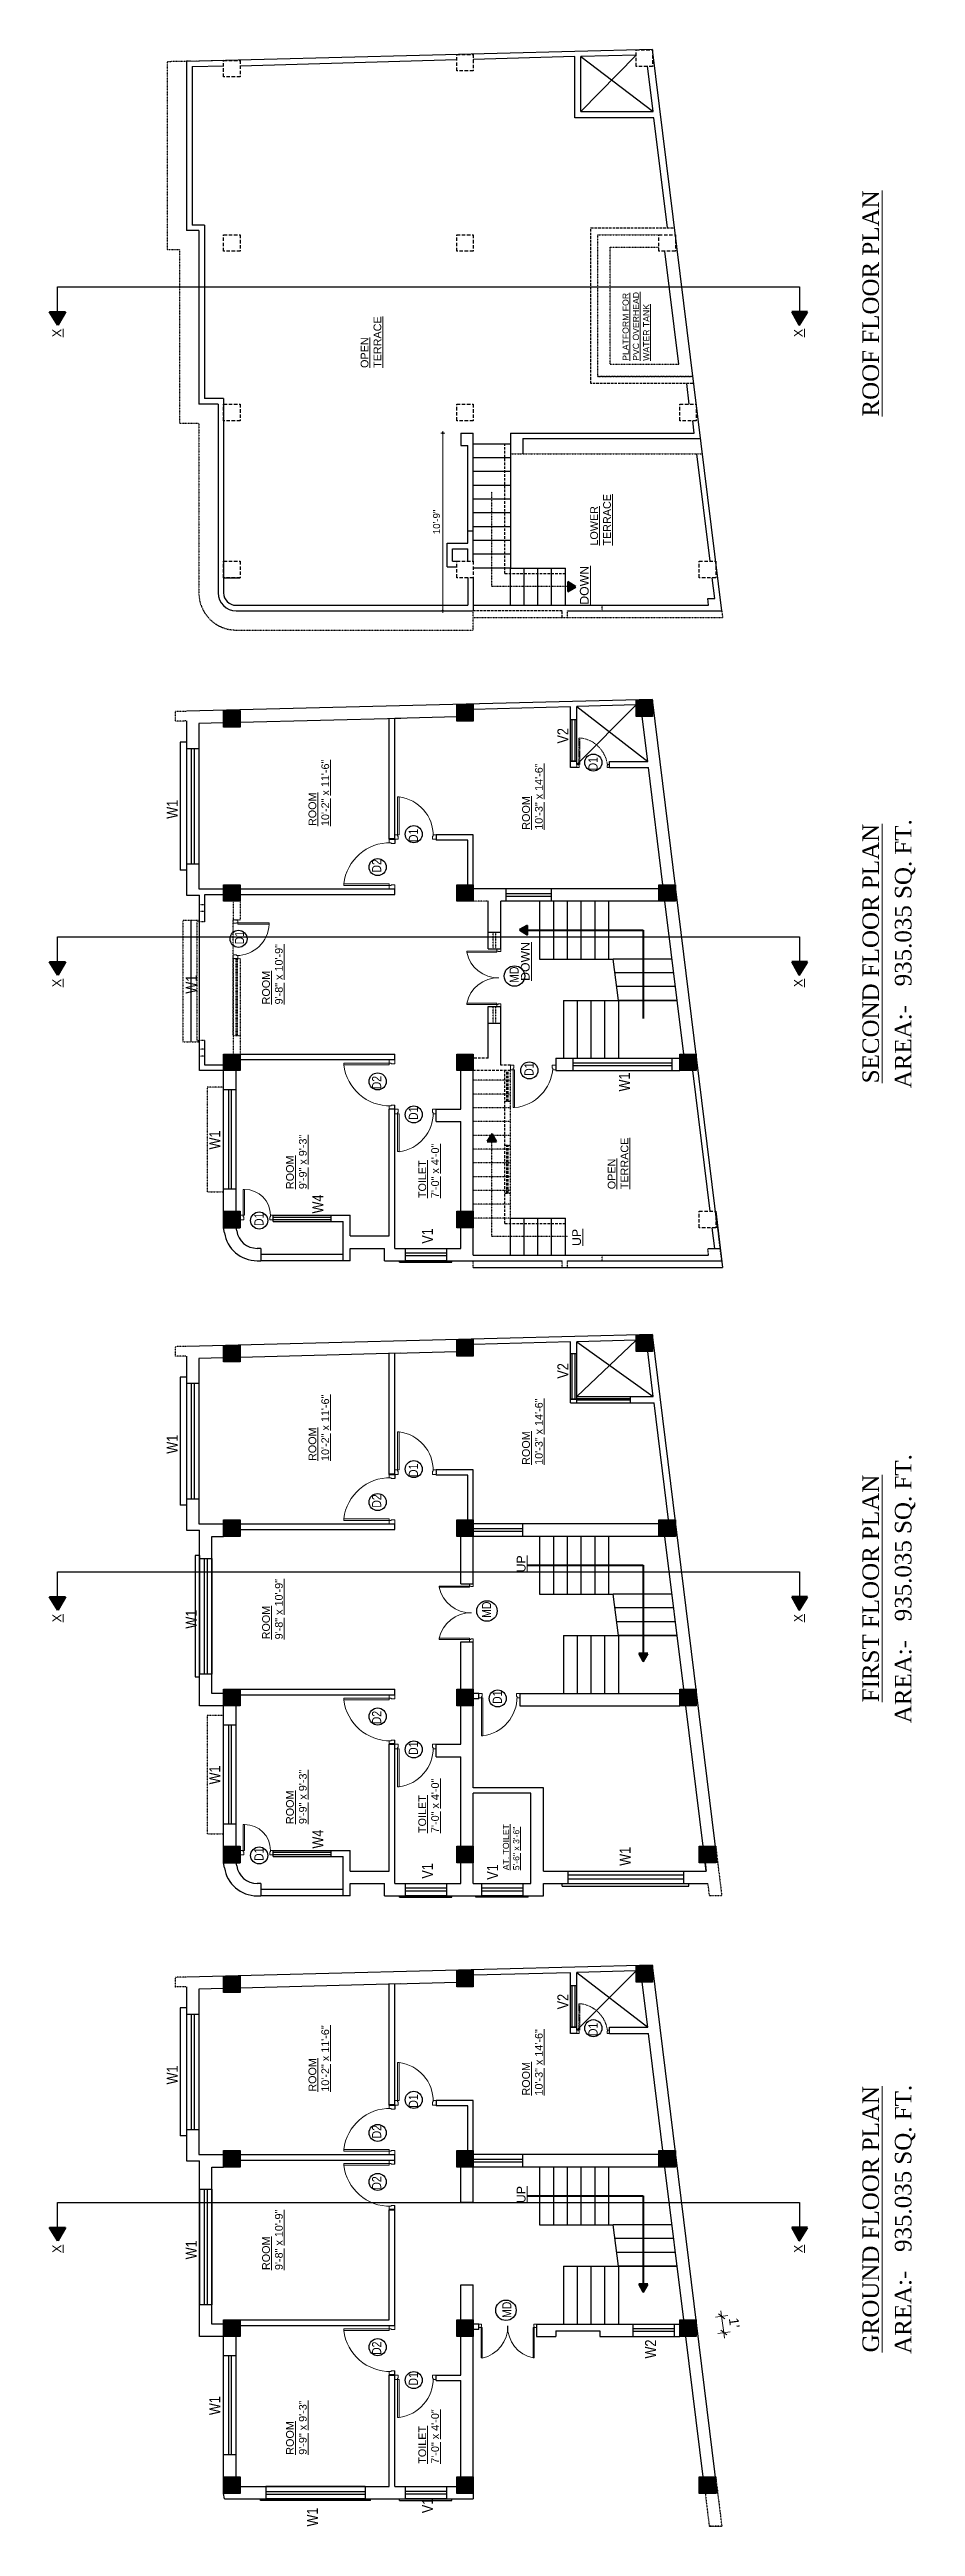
# Model space of a CAD drawing. Header units: inches. Extents: x -111 to 45239, y -6849 to 1261.
# Drawn here: x 21857 to 22486, y -6631 to -4833 of the extents above; entities that cross this region are included whole.
import ezdxf

# ---------------------------------------------------------------- set-up
doc = ezdxf.new("R2010")
doc.units = ezdxf.units.IN
doc.header["$LTSCALE"] = 0.5
doc.header["$MEASUREMENT"] = 0
doc.header["$PDMODE"] = 66
for name, pattern in [('DASH', [0.35, 0.25, -0.1]), ('DASHED2', [0.375, 0.25, -0.125]), ('HIDDEN', [0.375, 0.25, -0.125])]:
    doc.linetypes.add(name, pattern=pattern)
for name, color, linetype, lineweight in [('A_Title Text', 105, 'Continuous', 60), ('door', 202, 'Continuous', 5), ('hatch', 9, 'Continuous', 0), ('TEXT', 220, 'Continuous', 9), ('Text 0.200', 122, 'Continuous', 20), ('Toilet', 7, 'Continuous', 25), ('wall', 20, 'Continuous', 40)]:
    doc.layers.add(name, color=color, linetype=linetype, lineweight=lineweight)
doc.styles.add('arial', font='arial.ttf')
doc.styles.add('ordinary', font='ARIALN.TTF')
doc.styles.get("Standard").update_dxf_attribs({"font": 'arial.ttf'})
doc.dimstyles.new('S8', dxfattribs={"dimtxt": 5, "dimasz": 1, "dimexe": 6, "dimexo": 18, "dimgap": 1.9375, "dimtad": 1, "dimdec": 0, "dimzin": 3, "dimdsep": 46, "dimlunit": 4, "dimtxsty": 'Standard', "dimblk": 'dot 2', "dimcen": 12, "dimse1": 1, "dimse2": 1, "dimclrd": 1, "dimclre": 1, "dimclrt": 256, "dimadec": 0, "dimazin": 0, "dimtfac": 0.75, "dimtdec": 0, "dimtix": 1, "dimtmove": 1, "dimatfit": 3, "dimldrblk": 'DOT', "dimfxl": 1, "dimtolj": 1, "dimtzin": 0, "dimlwd": 9, "dimlwe": 9, "dimarcsym": 0})
doc.dimstyles.new('Sudeep', dxfattribs={"dimtxt": 6, "dimasz": 4, "dimexe": 4.5, "dimexo": 4.5, "dimgap": 5, "dimtad": 1, "dimdec": 0, "dimlunit": 4, "dimtxsty": 'arial', "dimblk": 'OBLIQUE', "dimcen": 250, "dimdle": 4, "dimclrd": 86, "dimclre": 5, "dimclrt": 1, "dimadec": 0, "dimazin": 0, "dimtfac": 1, "dimtdec": 0, "dimtix": 1, "dimtmove": 1, "dimatfit": 3, "dimldrblk": 'OBLIQUE', "dimfxl": 4.5, "dimfxlon": 1, "dimfrac": 2, "dimlwd": 15, "dimlwe": 13, "dimarcsym": 0})

msp = doc.modelspace()

# ---------------------------------------------------------------- texts
at = {"layer": 'door', "ltscale": 0.5, "rotation": 90, "style": 'ordinary'}
for s, insert, char_height, width, attachment_point in [('V2', (22233.7, -5336.6), 8, 4.354, 7), ('D1', (22248.2, -5346.4), 6.66, 3.627, 3), ('W1', (21949.9, -5391.2), 8, 4.354, 7), ('D1', (22117.7, -5398.4), 6.66, 3.627, 3), ('D2', (22091, -5430.3), 6.66, 3.627, 1), ('D1', (21998, -5482.4), 6.66, 3.627, 7), ('MD', (22190.9, -5510.4), 6.66, 3.627, 1), ('W1', (21963.7, -5518.2), 8, 4.354, 7), ('D1', (22201.7, -5577.9), 6.66, 3.627, 1), ('D2', (22091, -5577.9), 6.66, 3.627, 3), ('W1', (22278.4, -5589.2), 8, 4.354, 7), ('D1', (22117.7, -5609.9), 6.66, 3.627, 1), ('W1', (21980.7, -5631.3), 8, 4.354, 7), ('W4', (22055.6, -5677.8), 8, 4.354, 7), ('D1', (22005.5, -5686.9), 6.66, 3.627, 1), ('V1', (22135.3, -5699.7), 8, 4.354, 7), ('V2', (22233.7, -5797.7), 8, 4.354, 7), ('W1', (21949.9, -5852.2), 8, 4.354, 7), ('D1', (22117.7, -5859.4), 6.66, 3.627, 3), ('D2', (22091, -5891.4), 6.66, 3.627, 1), ('W1', (21963.7, -5979.2), 8, 4.354, 7), ('MD', (22170.9, -5971.4), 6.66, 3.627, 1), ('D2', (22091, -6038.9), 6.66, 3.627, 3), ('D1', (22178.7, -6033.9), 6.66, 3.627, 1), ('D1', (22117.7, -6070.9), 6.66, 3.627, 1), ('W1', (21980.7, -6092.3), 8, 4.354, 7), ('W4', (22055.6, -6138.9), 8, 4.354, 7), ('D1', (22005.5, -6147.9), 6.66, 3.627, 1), ('V1', (22135.3, -6160.7), 8, 4.354, 7), ('W1', (22278.9, -6151.4), 8, 4.354, 7), ('V1', (22182.6, -6161.5), 8, 4.354, 7), ('V2', (22233.7, -6255.6), 8, 4.354, 7), ('D1', (22248.2, -6265.3), 6.66, 3.627, 3), ('W1', (21949.9, -6310.1), 8, 4.354, 7), ('D1', (22117.7, -6317.3), 6.66, 3.627, 3), ('D2', (22091, -6349.3), 6.66, 3.627, 1), ('D2', (22091, -6376.8), 6.66, 3.627, 3), ('W1', (21963.7, -6437.1), 8, 4.354, 7), ('MD', (22185.6, -6479.7), 6.66, 3.627, 1), ('D2', (22091, -6496.8), 6.66, 3.627, 3), ('W2', (22297.4, -6509.1), 8, 4.354, 7), ('D1', (22117.7, -6528.8), 6.66, 3.627, 1), ('W1', (21980.7, -6550.2), 8, 4.354, 7), ('W1', (22051.7, -6631.1), 8, 4.354, 7), ('V1', (22135.3, -6621.4), 8, 4.354, 7)]:
    msp.add_mtext(s, dxfattribs=dict(at, insert=insert, char_height=char_height, width=width, attachment_point=attachment_point))
at = {"layer": 'TEXT', "rotation": 90}
for s, insert, char_height, width, attachment_point in [('{\\fArial TUR|b0|i0|c162|p34;\\LPLATFORM FOR \\fArial TUR|b0|i0|c0|p34;PVC \\fArial TUR|b0|i0|c162|p34;OVERHEAD WATER TANK}', (22292.5, -5058.7), 4.5, 50.81, 7), ('{\\LOPEN\\PTERRACE}', (22097.8, -5063.9), 5.61, 62.162, 7), ('{\\LX}', (21865.2, -5035.6), 6.38, 70.678, 9), ('{\\LX}', (22403.9, -5035.6), 6.38, 70.678, 9), ('{\\LLOWER\\fArial TUR|b0|i0|c162|p34;\\PTERRACE}', (22264.6, -5192.9), 5.609, 62.162, 7), ('{\\LDOWN\\fArial TUR|b0|i0|c162|p34; }', (22248.5, -5207.6), 6.378, 70.678, 9), ('{\\fArial TUR|b0|i0|c162|p34;\\LROOM\\P\\fArial TUR|b0|i0|c0|p34;10\\fArial TUR|b0|i0|c162|p34;\'-\\fArial TUR|b0|i0|c0|p34;2\\fArial TUR|b0|i0|c162|p34;" x 1\\fArial TUR|b0|i0|c0|p34;1\\fArial TUR|b0|i0|c162|p34;\'-\\fArial TUR|b0|i0|c0|p34;6\\fArial TUR|b0|i0|c162|p34;"}', (22059.9, -5396.5), 5.6091, 62.162, 7), ('{\\fArial TUR|b0|i0|c162|p34;\\LROOM\\P1\\fArial TUR|b0|i0|c0|p34;0\\fArial TUR|b0|i0|c162|p34;\'-\\fArial TUR|b0|i0|c0|p34;3\\fArial TUR|b0|i0|c162|p34;" x 1\\fArial TUR|b0|i0|c0|p34;4\\fArial TUR|b0|i0|c162|p34;\'-\\fArial TUR|b0|i0|c0|p34;6\\fArial TUR|b0|i0|c162|p34;"}', (22215.1, -5399.2), 5.6091, 62.162, 7), ('{\\fArial TUR|b0|i0|c162|p34;\\LROOM\\P\\fArial TUR|b0|i0|c0|p34;9\\fArial TUR|b0|i0|c162|p34;\'-\\fArial TUR|b0|i0|c0|p34;8\\fArial TUR|b0|i0|c162|p34;" x 1\\fArial TUR|b0|i0|c0|p34;0\\fArial TUR|b0|i0|c162|p34;\'-\\fArial TUR|b0|i0|c0|p34;9\\fArial TUR|b0|i0|c162|p34;"}', (22026.2, -5526), 5.6091, 62.162, 7), ('{\\LDOWN\\fArial TUR|b0|i0|c162|p34; }', (22205.6, -5480.7), 6.378, 70.678, 9), ('{\\LX}', (21865.2, -5507.5), 6.38, 70.678, 9), ('{\\LX}', (22403.9, -5507.5), 6.38, 70.678, 9), ('{\\fArial TUR|b0|i0|c162|p34;\\LROOM\\P\\fArial TUR|b0|i0|c0|p34;9\\fArial TUR|b0|i0|c162|p34;\'-\\fArial TUR|b0|i0|c0|p34;9\\fArial TUR|b0|i0|c162|p34;" x \\fArial TUR|b0|i0|c0|p34;9\\fArial TUR|b0|i0|c162|p34;\'-\\fArial TUR|b0|i0|c0|p34;3\\fArial TUR|b0|i0|c162|p34;"}', (22043.6, -5660.1), 5.6091, 62.162, 7), ('{\\fArial TUR|b0|i0|c162|p34;\\LTOILET\\P\\fArial TUR|b0|i0|c0|p34;7\\fArial TUR|b0|i0|c162|p34;\'-\\fArial TUR|b0|i0|c0|p34;0\\fArial TUR|b0|i0|c162|p34;" x \\fArial TUR|b0|i0|c0|p34;4\\fArial TUR|b0|i0|c162|p34;\'-0"}', (22139.7, -5666.6), 5.6091, 62.162, 7), ('{\\LOPEN\\PTERRACE}', (22277.3, -5660.2), 5.61, 62.162, 7), ('{\\LUP }', (22242.9, -5689), 6.38, 70.678, 9), ('{\\fArial TUR|b0|i0|c162|p34;\\LROOM\\P\\fArial TUR|b0|i0|c0|p34;10\\fArial TUR|b0|i0|c162|p34;\'-\\fArial TUR|b0|i0|c0|p34;2\\fArial TUR|b0|i0|c162|p34;" x 1\\fArial TUR|b0|i0|c0|p34;1\\fArial TUR|b0|i0|c162|p34;\'-\\fArial TUR|b0|i0|c0|p34;6\\fArial TUR|b0|i0|c162|p34;"}', (22059.9, -5857.5), 5.6091, 62.162, 7), ('{\\fArial TUR|b0|i0|c162|p34;\\LROOM\\P1\\fArial TUR|b0|i0|c0|p34;0\\fArial TUR|b0|i0|c162|p34;\'-\\fArial TUR|b0|i0|c0|p34;3\\fArial TUR|b0|i0|c162|p34;" x 1\\fArial TUR|b0|i0|c0|p34;4\\fArial TUR|b0|i0|c162|p34;\'-\\fArial TUR|b0|i0|c0|p34;6\\fArial TUR|b0|i0|c162|p34;"}', (22215.1, -5860.3), 5.6091, 62.162, 7), ('{\\LUP }', (22202.6, -5926), 6.38, 70.678, 9), ('{\\fArial TUR|b0|i0|c162|p34;\\LROOM\\P\\fArial TUR|b0|i0|c0|p34;9\\fArial TUR|b0|i0|c162|p34;\'-\\fArial TUR|b0|i0|c0|p34;8\\fArial TUR|b0|i0|c162|p34;" x 1\\fArial TUR|b0|i0|c0|p34;0\\fArial TUR|b0|i0|c162|p34;\'-\\fArial TUR|b0|i0|c0|p34;9\\fArial TUR|b0|i0|c162|p34;"}', (22026.2, -5987), 5.6091, 62.162, 7), ('{\\LX}', (21865.2, -5968.6), 6.38, 70.678, 9), ('{\\LX}', (22403.9, -5968.6), 6.38, 70.678, 9), ('{\\fArial TUR|b0|i0|c162|p34;\\LROOM\\P\\fArial TUR|b0|i0|c0|p34;9\\fArial TUR|b0|i0|c162|p34;\'-\\fArial TUR|b0|i0|c0|p34;9\\fArial TUR|b0|i0|c162|p34;" x \\fArial TUR|b0|i0|c0|p34;9\\fArial TUR|b0|i0|c162|p34;\'-\\fArial TUR|b0|i0|c0|p34;3\\fArial TUR|b0|i0|c162|p34;"}', (22043.6, -6121.1), 5.6091, 62.162, 7), ('{\\fArial TUR|b0|i0|c162|p34;\\LTOILET\\P\\fArial TUR|b0|i0|c0|p34;7\\fArial TUR|b0|i0|c162|p34;\'-\\fArial TUR|b0|i0|c0|p34;0\\fArial TUR|b0|i0|c162|p34;" x \\fArial TUR|b0|i0|c0|p34;4\\fArial TUR|b0|i0|c162|p34;\'-0"}', (22139.7, -6127.6), 5.6091, 62.162, 7), ('{\\fArial TUR|b0|i0|c162|p34;\\LAT. TOILET\\P\\fArial TUR|b0|i0|c0|p34;5\\fArial TUR|b0|i0|c162|p34;\'-\\fArial TUR|b0|i0|c0|p34;6\\fArial TUR|b0|i0|c162|p34;" x \\fArial TUR|b0|i0|c0|p34;3\\fArial TUR|b0|i0|c162|p34;\'-\\fArial TUR|b0|i0|c0|p34;6\\fArial TUR|b0|i0|c162|p34;"}', (22198.1, -6154.6), 4.4873, 49.73, 7), ('{\\fArial TUR|b0|i0|c162|p34;\\LROOM\\P\\fArial TUR|b0|i0|c0|p34;10\\fArial TUR|b0|i0|c162|p34;\'-\\fArial TUR|b0|i0|c0|p34;2\\fArial TUR|b0|i0|c162|p34;" x 1\\fArial TUR|b0|i0|c0|p34;1\\fArial TUR|b0|i0|c162|p34;\'-\\fArial TUR|b0|i0|c0|p34;6\\fArial TUR|b0|i0|c162|p34;"}', (22059.9, -6315.4), 5.6091, 62.162, 7), ('{\\fArial TUR|b0|i0|c162|p34;\\LROOM\\P1\\fArial TUR|b0|i0|c0|p34;0\\fArial TUR|b0|i0|c162|p34;\'-\\fArial TUR|b0|i0|c0|p34;3\\fArial TUR|b0|i0|c162|p34;" x 1\\fArial TUR|b0|i0|c0|p34;4\\fArial TUR|b0|i0|c162|p34;\'-\\fArial TUR|b0|i0|c0|p34;6\\fArial TUR|b0|i0|c162|p34;"}', (22215.1, -6318.2), 5.6091, 62.162, 7), ('{\\LUP }', (22202.6, -6383.9), 6.38, 70.678, 9), ('{\\fArial TUR|b0|i0|c162|p34;\\LROOM\\P\\fArial TUR|b0|i0|c0|p34;9\\fArial TUR|b0|i0|c162|p34;\'-\\fArial TUR|b0|i0|c0|p34;8\\fArial TUR|b0|i0|c162|p34;" x 1\\fArial TUR|b0|i0|c0|p34;0\\fArial TUR|b0|i0|c162|p34;\'-\\fArial TUR|b0|i0|c0|p34;9\\fArial TUR|b0|i0|c162|p34;"}', (22026.2, -6444.9), 5.6091, 62.162, 7), ('{\\LX}', (21865.2, -6426.5), 6.38, 70.678, 9), ('{\\LX}', (22403.9, -6426.5), 6.38, 70.678, 9), ('{\\fArial TUR|b0|i0|c162|p34;\\LROOM\\P\\fArial TUR|b0|i0|c0|p34;9\\fArial TUR|b0|i0|c162|p34;\'-\\fArial TUR|b0|i0|c0|p34;9\\fArial TUR|b0|i0|c162|p34;" x \\fArial TUR|b0|i0|c0|p34;9\\fArial TUR|b0|i0|c162|p34;\'-\\fArial TUR|b0|i0|c0|p34;3\\fArial TUR|b0|i0|c162|p34;"}', (22043.6, -6579), 5.6091, 62.162, 7), ('{\\fArial TUR|b0|i0|c162|p34;\\LTOILET\\P\\fArial TUR|b0|i0|c0|p34;7\\fArial TUR|b0|i0|c162|p34;\'-\\fArial TUR|b0|i0|c0|p34;0\\fArial TUR|b0|i0|c162|p34;" x \\fArial TUR|b0|i0|c0|p34;4\\fArial TUR|b0|i0|c162|p34;\'-0"}', (22139.7, -6585.5), 5.6091, 62.162, 7)]:
    msp.add_mtext(s, dxfattribs=dict(at, insert=insert, char_height=char_height, width=width, attachment_point=attachment_point))
at = {"layer": 'Text 0.200', "ltscale": 10, "char_height": 12, "attachment_point": 2, "rotation": 90}
for s, insert, width in [('{\\fTimes New Roman|b0|i0|c0|p18;\\L\\PROOF FLOOR PLAN}', (22427.3, -5017.1), 191.016), ('{\\fTimes New Roman|b0|i0|c0|p18;\\L\\PSECOND FLOOR PLAN}', (22427.3, -5489.1), 191.016), ('\\pi-60,l72;{\\fTimes New Roman|b0|i0|c0|p18;AREA:-^I  935.035 SQ. FT.}', (22470.9, -5495.2), 219.164), ('\\pi-60,l72;{\\fTimes New Roman|b0|i0|c0|p18;AREA:-^I  935.035 SQ. FT.}', (22470.9, -5956.2), 219.164), ('{\\fTimes New Roman|b0|i0|c0|p18;\\L\\PFIRST FLOOR PLAN}', (22427.3, -5950.1), 191.016), ('{\\fTimes New Roman|b0|i0|c0|p18;\\L\\PGROUND FLOOR PLAN}', (22427.3, -6408), 191.016), ('\\pi-60,l72;{\\fTimes New Roman|b0|i0|c0|p18;AREA:-^I  935.035 SQ. FT.}', (22470.9, -6414.1), 219.164)]:
    msp.add_mtext(s, dxfattribs=dict(at, insert=insert, width=width))

# ---------------------------------------------------------------- blocks, each defined once
blk = doc.blocks.new('_Oblique')
at = {"color": 0, "linetype": 'ByBlock', "lineweight": -2}
blk.add_line((-0.5, -0.5), (0.5, 0.5), dxfattribs=at)
blk = doc.blocks.new('*D1005')
at = {"layer": 'A_Title Text', "color": 5, "lineweight": 13, "transparency": 16777216}
for p, q in [((22340.5, -6479.1), (22349.5, -6477.9)), ((22342.2, -6490.9), (22351.1, -6489.7))]:
    blk.add_line(p, q, dxfattribs=at)
at = {"layer": 'A_Title Text', "color": 86, "lineweight": 15, "transparency": 16777216}
for p, q in [((22345, -6478.5), (22344.5, -6474.6)), ((22346.6, -6490.3), (22345, -6478.5)), ((22346.6, -6490.3), (22347.2, -6494.3))]:
    blk.add_line(p, q, dxfattribs=at)
at = {"layer": 'Defpoints', "color": 0, "transparency": 16777216}
for p in [(22326.6, -6481.1), (22345, -6478.5), (22326.6, -6493.1)]:
    blk.add_point(p, dxfattribs=at)
at = {"layer": 'A_Title Text', "color": 86, "lineweight": 15, "transparency": 16777216, "xscale": 4, "yscale": 4, "zscale": 4}
for p, rotation in [((22345, -6478.5), 277.8616181891547), ((22346.6, -6490.3), 97.86161818915473)]:
    blk.add_blockref('_Oblique', p, dxfattribs=dict(at, rotation=rotation))
at = {"layer": 'A_Title Text', "color": 1, "transparency": 16777216, "insert": (22354.2, -6483.2), "char_height": 7, "attachment_point": 5, "rotation": 277.8616, "style": 'arial'}
blk.add_mtext("1'", dxfattribs=at)
blk = doc.blocks.new('dot1')
at = {"layer": 'hatch'}
h = blk.add_hatch(color=256, dxfattribs=at)
edge = h.paths.add_edge_path()
edge.add_arc((0, 0), 1, 0, 360)
for p, q in [((3, 0), (-3, 0)), ((0, 3), (0, -3))]:
    blk.add_line(p, q, dxfattribs=at)
blk.add_circle((0, 0), 1, dxfattribs=at)
blk = doc.blocks.new('dot 2')
at = {"layer": 'hatch', "xscale": 0.5, "yscale": 0.5, "zscale": 0.5}
blk.add_blockref('dot1', (0, 0), dxfattribs=at)
blk = doc.blocks.new('*D1004')
at = {"layer": 'Defpoints', "color": 0, "linetype": 'DASH', "ltscale": 0.1, "transparency": 16777216}
for p in [(22142.4, -5111.2), (22164.5, -5111.2), (22164.5, -5240.2)]:
    blk.add_point(p, dxfattribs=at)
at = {"layer": 'Toilet', "color": 1, "lineweight": 9, "ltscale": 0.1, "transparency": 16777216}
blk.add_line((22142.4, -5239.2), (22142.4, -5112.2), dxfattribs=at)
at = {"layer": 'Toilet', "color": 1, "linetype": 'DASH', "lineweight": 9, "ltscale": 0.1, "transparency": 16777216}
for p, rotation in [((22142.4, -5111.2), 90), ((22142.4, -5240.2), 270)]:
    blk.add_blockref('dot 2', p, dxfattribs=dict(at, rotation=rotation))
at = {"layer": 'Toilet', "linetype": 'DASH', "ltscale": 0.1, "transparency": 16777216, "insert": (22137.9, -5175.7), "char_height": 5, "attachment_point": 5, "rotation": 90}
blk.add_mtext('\\A1;10\'-9"', dxfattribs=at)
blk = doc.blocks.new('_Dot')
at = {"color": 0, "linetype": 'ByBlock', "lineweight": -2}
blk.add_line((-0.5, 0), (-1, 0), dxfattribs=at)
at = {"color": 0, "linetype": 'ByBlock', "const_width": 0.5}
blk.add_lwpolyline([(-0.25, 0, 1), (0.25, 0, 1)], format="xyb", close=True, dxfattribs=at)
blk = doc.blocks.new('*D1507')
at = {"layer": 'A_Title Text', "color": 5, "linetype": 'DASH', "lineweight": 13, "ltscale": 0.1, "transparency": 16777216}
for p, q in [((-91.4, -5460.6), (-100.4, -5460.6)), ((-91.4, -5880.6), (-100.4, -5880.6))]:
    blk.add_line(p, q, dxfattribs=at)
at = {"layer": 'A_Title Text', "color": 86, "linetype": 'DASH', "lineweight": 15, "ltscale": 0.1, "transparency": 16777216}
blk.add_line((-95.9, -5456.6), (-95.9, -5884.6), dxfattribs=at)
at = {"layer": 'Defpoints', "color": 0, "linetype": 'DASH', "ltscale": 0.1, "transparency": 16777216}
for p in [(26245.4, -5460.6), (-95.9, -5880.6), (0, -5880.6)]:
    blk.add_point(p, dxfattribs=at)
at = {"layer": 'A_Title Text', "color": 86, "linetype": 'DASH', "lineweight": 15, "ltscale": 0.1, "transparency": 16777216, "xscale": 4, "yscale": 4, "zscale": 4}
for p, rotation in [((-95.9, -5460.6), 90), ((-95.9, -5880.6), 270)]:
    blk.add_blockref('_Oblique', p, dxfattribs=dict(at, rotation=rotation))
at = {"layer": 'A_Title Text', "color": 1, "linetype": 'DASH', "ltscale": 0.1, "transparency": 16777216, "insert": (-105.5, -5670.6), "char_height": 9, "attachment_point": 5, "rotation": 90, "style": 'arial'}
blk.add_mtext("35'", dxfattribs=at)

# ---------------------------------------------------------------- dimensions: what is measured, and where the dimension line sits
at = {"layer": 'A_Title Text', "color": 1, "linetype": 'DASH', "ltscale": 0.1}
dim = msp.add_linear_dim(base=(-95.9, -5880.6), p1=(26245.4, -5460.6), p2=(0, -5880.6), angle=90, dimstyle='Sudeep', override={"dimtxt": 9}, dxfattribs=at)
dim.commit()
dim.dimension.update_dxf_attribs({"geometry": '*D1507', "text_midpoint": (-105.5, -5670.6)})
at = {"layer": 'A_Title Text'}
dim = msp.add_linear_dim(base=(22345, -6478.5), p1=(22326.6, -6493.1), p2=(22326.6, -6481.1), angle=277.8616, dimstyle='Sudeep', override={"dimtxt": 7}, dxfattribs=at)
dim.commit()
dim.dimension.update_dxf_attribs({"geometry": '*D1005', "text_midpoint": (22354.2, -6483.2)})
at = {"layer": 'Toilet', "color": 1, "linetype": 'DASH', "ltscale": 0.1}
dim = msp.add_linear_dim(base=(22142.4, -5111.2), p1=(22164.5, -5240.2), p2=(22164.5, -5111.2), angle=90, dimstyle='S8', override={"dimfxl": 2, "dimfxlon": 1, "dimarcsym": 1}, dxfattribs=at)
dim.commit()
dim.dimension.update_dxf_attribs({"geometry": '*D1004', "text_midpoint": (22137.9, -5175.7)})

# ---------------------------------------------------------------- hatches: boundary and pattern name
at = {"layer": 'Toilet'}
for points in [[(22282.8, -5305), (22282.8, -5317), (22294.8, -5317), (22294.8, -5305)], [(21983.2, -5312.6), (21983.2, -5324.6), (21995.2, -5324.6), (21995.2, -5312.6)], [(22152.5, -5308.3), (22152.5, -5320.3), (22164.5, -5320.3), (22164.5, -5308.3)], [(21983.2, -5439.1), (21983.2, -5451.1), (21995.2, -5451.1), (21995.2, -5439.1)], [(22152.5, -5439.1), (22152.5, -5451.1), (22164.5, -5451.1), (22164.5, -5439.1)], [(22299.4, -5439.1), (22299.4, -5451.1), (22311.4, -5451.1), (22311.4, -5439.1)], [(21983.2, -5562.1), (21983.2, -5574.1), (21995.2, -5574.1), (21995.2, -5562.1)], [(22152.5, -5562.1), (22152.5, -5574.1), (22164.5, -5574.1), (22164.5, -5562.1)], [(22314.6, -5562.1), (22314.6, -5574.1), (22326.6, -5574.1), (22326.6, -5562.1)], [(21983.2, -5676.1), (21983.2, -5688.1), (21995.2, -5688.1), (21995.2, -5676.1)], [(22152.5, -5676.1), (22152.5, -5688.1), (22164.5, -5688.1), (22164.5, -5676.1)], [(22152.5, -5769.3), (22152.5, -5781.3), (22164.5, -5781.3), (22164.5, -5769.3)], [(22282.8, -5766), (22282.8, -5778), (22294.8, -5778), (22294.8, -5766)], [(21983.2, -5773.6), (21983.2, -5785.6), (21995.2, -5785.6), (21995.2, -5773.6)], [(21983.2, -5900.2), (21983.2, -5912.2), (21995.2, -5912.2), (21995.2, -5900.2)], [(22152.5, -5900.2), (22152.5, -5912.2), (22164.5, -5912.2), (22164.5, -5900.2)], [(22299.4, -5900.2), (22299.4, -5912.2), (22311.4, -5912.2), (22311.4, -5900.2)], [(21983.2, -6023.2), (21983.2, -6035.2), (21995.2, -6035.2), (21995.2, -6023.2)], [(22152.5, -6023.2), (22152.5, -6035.2), (22164.5, -6035.2), (22164.5, -6023.2)], [(22314.6, -6023.2), (22314.6, -6035.2), (22326.6, -6035.2), (22326.6, -6023.2)], [(21983.2, -6137.2), (21983.2, -6149.2), (21995.2, -6149.2), (21995.2, -6137.2)], [(22152.5, -6137.2), (22152.5, -6149.2), (22164.5, -6149.2), (22164.5, -6137.2)], [(22328.7, -6137.2), (22328.7, -6149.2), (22340.7, -6149.2), (22340.7, -6137.2)], [(21983.2, -6231.5), (21983.2, -6243.5), (21995.2, -6243.5), (21995.2, -6231.5)], [(22152.5, -6227.2), (22152.5, -6239.2), (22164.5, -6239.2), (22164.5, -6227.2)], [(22282.8, -6223.9), (22282.8, -6235.9), (22294.8, -6235.9), (22294.8, -6223.9)], [(21983.2, -6358.1), (21983.2, -6370.1), (21995.2, -6370.1), (21995.2, -6358.1)], [(22152.5, -6358.1), (22152.5, -6370.1), (22164.5, -6370.1), (22164.5, -6358.1)], [(22299.4, -6358.1), (22299.4, -6370.1), (22311.4, -6370.1), (22311.4, -6358.1)], [(21983.2, -6481.1), (21983.2, -6493.1), (21995.2, -6493.1), (21995.2, -6481.1)], [(22152.5, -6481.1), (22152.5, -6493.1), (22164.5, -6493.1), (22164.5, -6481.1)], [(22314.6, -6481.1), (22314.6, -6493.1), (22326.6, -6493.1), (22326.6, -6481.1)], [(21983.2, -6595.1), (21983.2, -6607.1), (21995.2, -6607.1), (21995.2, -6595.1)], [(22152.5, -6595.1), (22152.5, -6607.1), (22164.5, -6607.1), (22164.5, -6595.1)], [(22328.7, -6595.1), (22328.7, -6607.1), (22340.7, -6607.1), (22340.7, -6595.1)]]:
    msp.add_hatch(color=1, dxfattribs=at).paths.add_polyline_path(points)
at = {"layer": 'wall', "ltscale": 5}
h = msp.add_hatch(color=2, dxfattribs=at)
h.dxf.hatch_style = 1
h.paths.add_polyline_path([(21862.7, -5032.9), (21856.7, -5023.1), (21868.2, -5023.1)])
h = msp.add_hatch(color=2, dxfattribs=at)
h.dxf.hatch_style = 1
h.paths.add_polyline_path([(22401.4, -5032.9), (22407.5, -5023.1), (22396, -5023.1)])
h = msp.add_hatch(color=2, dxfattribs=at)
h.dxf.hatch_style = 1
h.paths.add_polyline_path([(22239, -5222.9), (22233.3, -5219.3), (22233.3, -5226.1)])
h = msp.add_hatch(color=2, dxfattribs=at)
h.dxf.hatch_style = 1
h.paths.add_polyline_path([(22198.2, -5471.9), (22203.9, -5475.5), (22203.9, -5468.7)])
h = msp.add_hatch(color=2, dxfattribs=at)
h.dxf.hatch_style = 1
h.paths.add_polyline_path([(21862.7, -5504.8), (21856.7, -5495.1), (21868.2, -5495.1)])
h = msp.add_hatch(color=2, dxfattribs=at)
h.dxf.hatch_style = 1
h.paths.add_polyline_path([(22401.4, -5504.8), (22407.5, -5495.1), (22396, -5495.1)])
h = msp.add_hatch(color=2, dxfattribs=at)
h.dxf.hatch_style = 1
h.paths.add_polyline_path([(22178.2, -5619.9), (22174.6, -5625.6), (22181.4, -5625.6)])
h = msp.add_hatch(color=2, dxfattribs=at)
h.dxf.hatch_style = 1
h.paths.add_polyline_path([(21862.7, -5965.9), (21856.7, -5956.1), (21868.2, -5956.1)])
h = msp.add_hatch(color=2, dxfattribs=at)
h.dxf.hatch_style = 1
h.paths.add_polyline_path([(22401.4, -5965.9), (22407.5, -5956.1), (22396, -5956.1)])
h = msp.add_hatch(color=2, dxfattribs=at)
h.dxf.hatch_style = 1
h.paths.add_polyline_path([(22288, -6003), (22291.5, -5997.2), (22284.8, -5997.2)])
h = msp.add_hatch(color=2, dxfattribs=at)
h.dxf.hatch_style = 1
h.paths.add_polyline_path([(21862.7, -6423.8), (21856.7, -6414), (21868.2, -6414)])
h = msp.add_hatch(color=2, dxfattribs=at)
h.dxf.hatch_style = 1
h.paths.add_polyline_path([(22401.4, -6423.8), (22407.5, -6414), (22396, -6414)])
h = msp.add_hatch(color=2, dxfattribs=at)
h.dxf.hatch_style = 1
h.paths.add_polyline_path([(22288, -6460.9), (22291.5, -6455.1), (22284.8, -6455.1)])

# ---------------------------------------------------------------- linework, layer by layer
at = {"layer": 'door', "ltscale": 0.5}
for p, q in [((22241.2, -5351.8), (22239.7, -5351.8)), ((22241.2, -5351.8), (22239.7, -5351.8)), ((22109.6, -5402.8), (22107.5, -5402.8)), ((22109.6, -5402.8), (22107.5, -5402.8)), ((22103.5, -5439.6), (22103.5, -5442.1)), ((22103.5, -5439.6), (22103.5, -5442.1)), ((21993.6, -5466.7), (21993.6, -5464.6)), ((21993.6, -5466.7), (21993.6, -5464.6)), ((22016.3, -5467.7), (22016.3, -5466.7)), ((22181.8, -5487.3), (22181.8, -5485.6)), ((22181.8, -5487.3), (22181.8, -5485.6)), ((22181.8, -5526), (22181.8, -5527.6)), ((22181.8, -5526), (22181.8, -5527.6)), ((22103.5, -5568.6), (22103.5, -5566.1)), ((22103.5, -5568.6), (22103.5, -5566.1)), ((22193.6, -5573.5), (22191.5, -5573.5)), ((22193.6, -5573.5), (22191.5, -5573.5)), ((22109.6, -5605.5), (22107.5, -5605.5)), ((22109.6, -5605.5), (22107.5, -5605.5)), ((21998.4, -5660.3), (21997.3, -5660.3)), ((21998.4, -5679.1), (21998.4, -5660.3)), ((21997.3, -5679.1), (21995.3, -5679.1)), ((21997.3, -5679.1), (21995.3, -5679.1)), ((22109.6, -5863.8), (22107.5, -5863.8)), ((22109.6, -5863.8), (22107.5, -5863.8)), ((22103.5, -5900.7), (22103.5, -5903.2)), ((22103.5, -5900.7), (22103.5, -5903.2)), ((22161.8, -5948.3), (22161.8, -5946.6)), ((22161.8, -5948.3), (22161.8, -5946.6)), ((22161.8, -5987), (22161.8, -5988.7)), ((22161.8, -5987), (22161.8, -5988.7)), ((22103.5, -6029.7), (22103.5, -6027.2)), ((22103.5, -6029.7), (22103.5, -6027.2)), ((22170.6, -6029.5), (22168.5, -6029.5)), ((22170.6, -6029.5), (22168.5, -6029.5)), ((22109.6, -6066.5), (22107.5, -6066.5)), ((22109.6, -6066.5), (22107.5, -6066.5)), ((21998.4, -6121.4), (21997.3, -6121.4)), ((21998.4, -6140.2), (21998.4, -6121.4)), ((21997.3, -6140.2), (21995.3, -6140.2)), ((21997.3, -6140.2), (21995.3, -6140.2)), ((22241.2, -6270.7), (22239.7, -6270.7)), ((22241.2, -6270.7), (22239.7, -6270.7)), ((22109.6, -6321.7), (22107.5, -6321.7)), ((22109.6, -6321.7), (22107.5, -6321.7)), ((22103.5, -6358.6), (22103.5, -6361.1)), ((22103.5, -6358.6), (22103.5, -6361.1)), ((22103.5, -6367.6), (22103.5, -6365.1)), ((22103.5, -6367.6), (22103.5, -6365.1)), ((22103.5, -6487.6), (22103.5, -6485.1)), ((22103.5, -6487.6), (22103.5, -6485.1)), ((22170.2, -6486.7), (22168.5, -6486.7)), ((22170.2, -6486.7), (22168.5, -6486.7)), ((22208.9, -6486.7), (22210.5, -6486.7)), ((22208.9, -6486.7), (22210.5, -6486.7)), ((22109.6, -6524.4), (22107.5, -6524.4)), ((22109.6, -6524.4), (22107.5, -6524.4))]:
    msp.add_line(p, q, dxfattribs=at)
at = {"layer": 'door', "linetype": 'DASHED2', "ltscale": 5}
for points in [[(22241.2, -5332.6), (22241.2, -5351.8), (22241.9, -5351.8), (22241.9, -5332.6)], [(22241.2, -5332.6), (22241.2, -5351.8), (22241.9, -5351.8), (22241.9, -5332.6)], [(22241.2, -6251.5), (22241.2, -6270.7), (22241.9, -6270.7), (22241.9, -6251.5)], [(22241.2, -6251.5), (22241.2, -6270.7), (22241.9, -6270.7), (22241.9, -6251.5)]]:
    msp.add_lwpolyline(points, close=True, dxfattribs=at)
at = {"layer": 'door', "ltscale": 0.5}
for points in [[(22239.7, -5351.8), (22239.7, -5354.1), (22241.5, -5354.1), (22241.5, -5352.5), (22241.2, -5352.5), (22241.2, -5351.8)], [(22239.7, -5351.8), (22239.7, -5354.1), (22241.5, -5354.1), (22241.5, -5352.5), (22241.2, -5352.5), (22241.2, -5351.8)], [(22107.5, -5402.8), (22107.5, -5406.1), (22110, -5406.1), (22110, -5403.8), (22109.6, -5403.8), (22109.6, -5402.8)], [(22107.5, -5402.8), (22107.5, -5406.1), (22110, -5406.1), (22110, -5403.8), (22109.6, -5403.8), (22109.6, -5402.8)], [(22103.5, -5442.1), (22107.5, -5442.1), (22107.5, -5439.1), (22104.8, -5439.1), (22104.8, -5439.6), (22103.5, -5439.6)], [(22103.5, -5442.1), (22107.5, -5442.1), (22107.5, -5439.1), (22104.8, -5439.1), (22104.8, -5439.6), (22103.5, -5439.6)], [(21993.6, -5464.6), (21990.2, -5464.6), (21990.2, -5467.1), (21992.5, -5467.1), (21992.5, -5466.7), (21993.6, -5466.7)], [(21993.6, -5464.6), (21990.2, -5464.6), (21990.2, -5467.1), (21992.5, -5467.1), (21992.5, -5466.7), (21993.6, -5466.7)], [(22016.3, -5466.7), (21993.6, -5466.7), (21993.6, -5467.7), (22016.3, -5467.7)], [(22016.3, -5466.7), (21993.6, -5466.7), (21993.6, -5467.7), (22016.3, -5467.7)], [(22181.8, -5485.6), (22184.5, -5485.6), (22184.5, -5487.6), (22182.7, -5487.6), (22182.7, -5487.3), (22181.8, -5487.3)], [(22181.8, -5485.6), (22184.5, -5485.6), (22184.5, -5487.6), (22182.7, -5487.6), (22182.7, -5487.3), (22181.8, -5487.3)], [(22181.8, -5527.6), (22184.5, -5527.6), (22184.5, -5525.6), (22182.7, -5525.6), (22182.7, -5526), (22181.8, -5526)], [(22181.8, -5527.6), (22184.5, -5527.6), (22184.5, -5525.6), (22182.7, -5525.6), (22182.7, -5526), (22181.8, -5526)], [(22103.5, -5566.1), (22107.5, -5566.1), (22107.5, -5569.1), (22104.8, -5569.1), (22104.8, -5568.6), (22103.5, -5568.6)], [(22103.5, -5566.1), (22107.5, -5566.1), (22107.5, -5569.1), (22104.8, -5569.1), (22104.8, -5568.6), (22103.5, -5568.6)], [(22191.5, -5573.5), (22191.5, -5570.1), (22194, -5570.1), (22194, -5572.4), (22193.6, -5572.4), (22193.6, -5573.5)], [(22191.5, -5573.5), (22191.5, -5570.1), (22194, -5570.1), (22194, -5572.4), (22193.6, -5572.4), (22193.6, -5573.5)], [(22107.5, -5605.5), (22107.5, -5602.1), (22110, -5602.1), (22110, -5604.4), (22109.6, -5604.4), (22109.6, -5605.5)], [(22107.5, -5605.5), (22107.5, -5602.1), (22110, -5602.1), (22110, -5604.4), (22109.6, -5604.4), (22109.6, -5605.5)], [(21997.3, -5660.3), (21997.3, -5679.1), (21998.4, -5679.1), (21998.4, -5660.3)], [(21997.3, -5660.3), (21997.3, -5679.1), (21998.4, -5679.1), (21998.4, -5660.3)], [(21995.3, -5679.1), (21995.3, -5682.5), (21997.8, -5682.5), (21997.8, -5680.2), (21997.3, -5680.2), (21997.3, -5679.1)], [(21995.3, -5679.1), (21995.3, -5682.5), (21997.8, -5682.5), (21997.8, -5680.2), (21997.3, -5680.2), (21997.3, -5679.1)], [(22107.5, -5863.8), (22107.5, -5867.2), (22110, -5867.2), (22110, -5864.9), (22109.6, -5864.9), (22109.6, -5863.8)], [(22107.5, -5863.8), (22107.5, -5867.2), (22110, -5867.2), (22110, -5864.9), (22109.6, -5864.9), (22109.6, -5863.8)], [(22103.5, -5903.2), (22107.5, -5903.2), (22107.5, -5900.2), (22104.8, -5900.2), (22104.8, -5900.7), (22103.5, -5900.7)], [(22103.5, -5903.2), (22107.5, -5903.2), (22107.5, -5900.2), (22104.8, -5900.2), (22104.8, -5900.7), (22103.5, -5900.7)], [(22161.8, -5946.6), (22164.5, -5946.6), (22164.5, -5948.6), (22162.7, -5948.6), (22162.7, -5948.3), (22161.8, -5948.3)], [(22161.8, -5946.6), (22164.5, -5946.6), (22164.5, -5948.6), (22162.7, -5948.6), (22162.7, -5948.3), (22161.8, -5948.3)], [(22161.8, -5988.7), (22164.5, -5988.7), (22164.5, -5986.7), (22162.7, -5986.7), (22162.7, -5987), (22161.8, -5987)], [(22161.8, -5988.7), (22164.5, -5988.7), (22164.5, -5986.7), (22162.7, -5986.7), (22162.7, -5987), (22161.8, -5987)], [(22103.5, -6027.2), (22107.5, -6027.2), (22107.5, -6030.2), (22104.8, -6030.2), (22104.8, -6029.7), (22103.5, -6029.7)], [(22103.5, -6027.2), (22107.5, -6027.2), (22107.5, -6030.2), (22104.8, -6030.2), (22104.8, -6029.7), (22103.5, -6029.7)], [(22168.5, -6029.5), (22168.5, -6026.2), (22171, -6026.2), (22171, -6028.4), (22170.6, -6028.4), (22170.6, -6029.5)], [(22168.5, -6029.5), (22168.5, -6026.2), (22171, -6026.2), (22171, -6028.4), (22170.6, -6028.4), (22170.6, -6029.5)], [(22107.5, -6066.5), (22107.5, -6063.2), (22110, -6063.2), (22110, -6065.4), (22109.6, -6065.4), (22109.6, -6066.5)], [(22107.5, -6066.5), (22107.5, -6063.2), (22110, -6063.2), (22110, -6065.4), (22109.6, -6065.4), (22109.6, -6066.5)], [(21997.3, -6121.4), (21997.3, -6140.2), (21998.4, -6140.2), (21998.4, -6121.4)], [(21997.3, -6121.4), (21997.3, -6140.2), (21998.4, -6140.2), (21998.4, -6121.4)], [(21995.3, -6140.2), (21995.3, -6143.5), (21997.8, -6143.5), (21997.8, -6141.2), (21997.3, -6141.2), (21997.3, -6140.2)], [(21995.3, -6140.2), (21995.3, -6143.5), (21997.8, -6143.5), (21997.8, -6141.2), (21997.3, -6141.2), (21997.3, -6140.2)], [(22239.7, -6270.7), (22239.7, -6273.1), (22241.5, -6273.1), (22241.5, -6271.5), (22241.2, -6271.5), (22241.2, -6270.7)], [(22239.7, -6270.7), (22239.7, -6273.1), (22241.5, -6273.1), (22241.5, -6271.5), (22241.2, -6271.5), (22241.2, -6270.7)], [(22107.5, -6321.7), (22107.5, -6325.1), (22110, -6325.1), (22110, -6322.8), (22109.6, -6322.8), (22109.6, -6321.7)], [(22107.5, -6321.7), (22107.5, -6325.1), (22110, -6325.1), (22110, -6322.8), (22109.6, -6322.8), (22109.6, -6321.7)], [(22103.5, -6361.1), (22107.5, -6361.1), (22107.5, -6358.1), (22104.8, -6358.1), (22104.8, -6358.6), (22103.5, -6358.6)], [(22103.5, -6361.1), (22107.5, -6361.1), (22107.5, -6358.1), (22104.8, -6358.1), (22104.8, -6358.6), (22103.5, -6358.6)], [(22103.5, -6365.1), (22107.5, -6365.1), (22107.5, -6368.1), (22104.8, -6368.1), (22104.8, -6367.6), (22103.5, -6367.6)], [(22103.5, -6365.1), (22107.5, -6365.1), (22107.5, -6368.1), (22104.8, -6368.1), (22104.8, -6367.6), (22103.5, -6367.6)], [(22103.5, -6485.1), (22107.5, -6485.1), (22107.5, -6488.1), (22104.8, -6488.1), (22104.8, -6487.6), (22103.5, -6487.6)], [(22103.5, -6485.1), (22107.5, -6485.1), (22107.5, -6488.1), (22104.8, -6488.1), (22104.8, -6487.6), (22103.5, -6487.6)], [(22168.5, -6486.7), (22168.5, -6484.1), (22170.5, -6484.1), (22170.5, -6485.9), (22170.2, -6485.9), (22170.2, -6486.7)], [(22168.5, -6486.7), (22168.5, -6484.1), (22170.5, -6484.1), (22170.5, -6485.9), (22170.2, -6485.9), (22170.2, -6486.7)], [(22210.5, -6486.7), (22210.5, -6484.1), (22208.5, -6484.1), (22208.5, -6485.9), (22208.9, -6485.9), (22208.9, -6486.7)], [(22210.5, -6486.7), (22210.5, -6484.1), (22208.5, -6484.1), (22208.5, -6485.9), (22208.9, -6485.9), (22208.9, -6486.7)], [(22107.5, -6524.4), (22107.5, -6521.1), (22110, -6521.1), (22110, -6523.4), (22109.6, -6523.4), (22109.6, -6524.4)], [(22107.5, -6524.4), (22107.5, -6521.1), (22110, -6521.1), (22110, -6523.4), (22109.6, -6523.4), (22109.6, -6524.4)]]:
    msp.add_lwpolyline(points, dxfattribs=at)
for points in [[(22262.1, -5351.8), (22263.5, -5351.8), (22263.5, -5354.1), (22261.8, -5354.1), (22261.8, -5352.5), (22262.1, -5352.5)], [(22262.1, -5351.8), (22263.5, -5351.8), (22263.5, -5354.1), (22261.8, -5354.1), (22261.8, -5352.5), (22262.1, -5352.5)], [(22109.6, -5375.3), (22109.6, -5402.8), (22110.6, -5402.8), (22110.6, -5375.3)], [(22109.6, -5375.3), (22109.6, -5402.8), (22110.6, -5402.8), (22110.6, -5375.3)], [(22103.5, -5408.6), (22103.5, -5406.1), (22107.5, -5406.1), (22107.5, -5409.1), (22104.8, -5409.1), (22104.8, -5408.6)], [(22103.5, -5408.6), (22103.5, -5406.1), (22107.5, -5406.1), (22107.5, -5409.1), (22104.8, -5409.1), (22104.8, -5408.6)], [(22135.4, -5402.8), (22137.5, -5402.8), (22137.5, -5406.1), (22135, -5406.1), (22135, -5403.8), (22135.4, -5403.8)], [(22135.4, -5402.8), (22137.5, -5402.8), (22137.5, -5406.1), (22135, -5406.1), (22135, -5403.8), (22135.4, -5403.8)], [(22070.5, -5439.6), (22103.5, -5439.6), (22103.5, -5438.4), (22070.5, -5438.4)], [(22070.5, -5439.6), (22103.5, -5439.6), (22103.5, -5438.4), (22070.5, -5438.4)], [(21993.6, -5490.5), (21993.6, -5492.6), (21990.2, -5492.6), (21990.2, -5490.1), (21992.5, -5490.1), (21992.5, -5490.5)], [(21993.6, -5490.5), (21993.6, -5492.6), (21990.2, -5492.6), (21990.2, -5490.1), (21992.5, -5490.1), (21992.5, -5490.5)], [(22159.8, -5487.3), (22181.8, -5487.3), (22181.8, -5488.1), (22159.8, -5488.2)], [(22159.8, -5487.3), (22181.8, -5487.3), (22181.8, -5488.1), (22159.8, -5488.2)], [(22159.8, -5526), (22181.8, -5526), (22181.8, -5525.1), (22159.8, -5525.2)], [(22159.8, -5526), (22181.8, -5526), (22181.8, -5525.1), (22159.8, -5525.2)], [(22070.5, -5568.6), (22103.5, -5568.6), (22103.5, -5569.9), (22070.5, -5569.9)], [(22070.5, -5568.6), (22103.5, -5568.6), (22103.5, -5569.9), (22070.5, -5569.9)], [(22193.6, -5600.9), (22193.6, -5573.5), (22194.6, -5573.5), (22194.6, -5600.9)], [(22193.6, -5600.9), (22193.6, -5573.5), (22194.6, -5573.5), (22194.6, -5600.9)], [(22222.4, -5573.5), (22224.5, -5573.5), (22224.5, -5570.1), (22222, -5570.1), (22222, -5572.4), (22222.4, -5572.4)], [(22222.4, -5573.5), (22224.5, -5573.5), (22224.5, -5570.1), (22222, -5570.1), (22222, -5572.4), (22222.4, -5572.4)], [(22103.5, -5599.6), (22103.5, -5602.1), (22107.5, -5602.1), (22107.5, -5599.1), (22104.8, -5599.1), (22104.8, -5599.6)], [(22103.5, -5599.6), (22103.5, -5602.1), (22107.5, -5602.1), (22107.5, -5599.1), (22104.8, -5599.1), (22104.8, -5599.6)], [(22109.6, -5632.9), (22109.6, -5605.5), (22110.6, -5605.5), (22110.6, -5632.9)], [(22109.6, -5632.9), (22109.6, -5605.5), (22110.6, -5605.5), (22110.6, -5632.9)], [(22135.4, -5605.5), (22137.5, -5605.5), (22137.5, -5602.1), (22135, -5602.1), (22135, -5604.4), (22135.4, -5604.4)], [(22135.4, -5605.5), (22137.5, -5605.5), (22137.5, -5602.1), (22135, -5602.1), (22135, -5604.4), (22135.4, -5604.4)], [(22017.2, -5679.1), (22019.2, -5679.1), (22019.2, -5682.5), (22016.7, -5682.5), (22016.7, -5680.2), (22017.2, -5680.2)], [(22017.2, -5679.1), (22019.2, -5679.1), (22019.2, -5682.5), (22016.7, -5682.5), (22016.7, -5680.2), (22017.2, -5680.2)], [(22109.6, -5836.3), (22109.6, -5863.8), (22110.6, -5863.8), (22110.6, -5836.3)], [(22109.6, -5836.3), (22109.6, -5863.8), (22110.6, -5863.8), (22110.6, -5836.3)], [(22103.5, -5869.7), (22103.5, -5867.2), (22107.5, -5867.2), (22107.5, -5870.2), (22104.8, -5870.2), (22104.8, -5869.7)], [(22103.5, -5869.7), (22103.5, -5867.2), (22107.5, -5867.2), (22107.5, -5870.2), (22104.8, -5870.2), (22104.8, -5869.7)], [(22135.4, -5863.8), (22137.5, -5863.8), (22137.5, -5867.2), (22135, -5867.2), (22135, -5864.9), (22135.4, -5864.9)], [(22135.4, -5863.8), (22137.5, -5863.8), (22137.5, -5867.2), (22135, -5867.2), (22135, -5864.9), (22135.4, -5864.9)], [(22070.5, -5900.7), (22103.5, -5900.7), (22103.5, -5899.4), (22070.5, -5899.4)], [(22070.5, -5900.7), (22103.5, -5900.7), (22103.5, -5899.4), (22070.5, -5899.4)], [(22139.8, -5948.4), (22161.8, -5948.3), (22161.8, -5949.2), (22139.8, -5949.2)], [(22139.8, -5948.4), (22161.8, -5948.3), (22161.8, -5949.2), (22139.8, -5949.2)], [(22139.8, -5987), (22161.8, -5987), (22161.8, -5986.2), (22139.8, -5986.2)], [(22139.8, -5987), (22161.8, -5987), (22161.8, -5986.2), (22139.8, -5986.2)], [(22070.5, -6029.7), (22103.5, -6029.7), (22103.5, -6030.9), (22070.5, -6030.9)], [(22070.5, -6029.7), (22103.5, -6029.7), (22103.5, -6030.9), (22070.5, -6030.9)], [(22170.6, -6057), (22170.6, -6029.5), (22171.6, -6029.5), (22171.6, -6057)], [(22170.6, -6057), (22170.6, -6029.5), (22171.6, -6029.5), (22171.6, -6057)], [(22196.4, -6029.5), (22198.5, -6029.5), (22198.5, -6026.2), (22196, -6026.2), (22196, -6028.4), (22196.4, -6028.4)], [(22196.4, -6029.5), (22198.5, -6029.5), (22198.5, -6026.2), (22196, -6026.2), (22196, -6028.4), (22196.4, -6028.4)], [(22103.5, -6060.7), (22103.5, -6063.2), (22107.5, -6063.2), (22107.5, -6060.2), (22104.8, -6060.2), (22104.8, -6060.7)], [(22103.5, -6060.7), (22103.5, -6063.2), (22107.5, -6063.2), (22107.5, -6060.2), (22104.8, -6060.2), (22104.8, -6060.7)], [(22109.6, -6094), (22109.6, -6066.5), (22110.6, -6066.5), (22110.6, -6094)], [(22109.6, -6094), (22109.6, -6066.5), (22110.6, -6066.5), (22110.6, -6094)], [(22135.4, -6066.5), (22137.5, -6066.5), (22137.5, -6063.2), (22135, -6063.2), (22135, -6065.4), (22135.4, -6065.4)], [(22135.4, -6066.5), (22137.5, -6066.5), (22137.5, -6063.2), (22135, -6063.2), (22135, -6065.4), (22135.4, -6065.4)], [(22017.2, -6140.2), (22019.2, -6140.2), (22019.2, -6143.5), (22016.7, -6143.5), (22016.7, -6141.2), (22017.2, -6141.2)], [(22017.2, -6140.2), (22019.2, -6140.2), (22019.2, -6143.5), (22016.7, -6143.5), (22016.7, -6141.2), (22017.2, -6141.2)], [(22262.1, -6270.7), (22263.5, -6270.7), (22263.5, -6273.1), (22261.8, -6273.1), (22261.8, -6271.5), (22262.1, -6271.5)], [(22262.1, -6270.7), (22263.5, -6270.7), (22263.5, -6273.1), (22261.8, -6273.1), (22261.8, -6271.5), (22262.1, -6271.5)], [(22109.6, -6294.2), (22109.6, -6321.7), (22110.6, -6321.7), (22110.6, -6294.2)], [(22109.6, -6294.2), (22109.6, -6321.7), (22110.6, -6321.7), (22110.6, -6294.2)], [(22103.5, -6327.6), (22103.5, -6325.1), (22107.5, -6325.1), (22107.5, -6328.1), (22104.8, -6328.1), (22104.8, -6327.6)], [(22103.5, -6327.6), (22103.5, -6325.1), (22107.5, -6325.1), (22107.5, -6328.1), (22104.8, -6328.1), (22104.8, -6327.6)], [(22135.4, -6321.7), (22137.5, -6321.7), (22137.5, -6325.1), (22135, -6325.1), (22135, -6322.8), (22135.4, -6322.8)], [(22135.4, -6321.7), (22137.5, -6321.7), (22137.5, -6325.1), (22135, -6325.1), (22135, -6322.8), (22135.4, -6322.8)], [(22070.5, -6358.6), (22103.5, -6358.6), (22103.5, -6357.3), (22070.5, -6357.3)], [(22070.5, -6358.6), (22103.5, -6358.6), (22103.5, -6357.3), (22070.5, -6357.3)], [(22070.5, -6367.6), (22103.5, -6367.6), (22103.5, -6368.8), (22070.5, -6368.8)], [(22070.5, -6367.6), (22103.5, -6367.6), (22103.5, -6368.8), (22070.5, -6368.8)], [(22103.5, -6398.6), (22103.5, -6401.1), (22107.5, -6401.1), (22107.5, -6398.1), (22104.8, -6398.1), (22104.8, -6398.6)], [(22103.5, -6398.6), (22103.5, -6401.1), (22107.5, -6401.1), (22107.5, -6398.1), (22104.8, -6398.1), (22104.8, -6398.6)], [(22070.5, -6487.6), (22103.5, -6487.6), (22103.5, -6488.8), (22070.5, -6488.8)], [(22070.5, -6487.6), (22103.5, -6487.6), (22103.5, -6488.8), (22070.5, -6488.8)], [(22170.2, -6508.7), (22170.2, -6486.7), (22171, -6486.7), (22171, -6508.7)], [(22170.2, -6508.7), (22170.2, -6486.7), (22171, -6486.7), (22171, -6508.7)], [(22208.9, -6508.7), (22208.9, -6486.7), (22208, -6486.7), (22208.1, -6508.7)], [(22208.9, -6508.7), (22208.9, -6486.7), (22208, -6486.7), (22208.1, -6508.7)], [(22103.5, -6518.6), (22103.5, -6521.1), (22107.5, -6521.1), (22107.5, -6518.1), (22104.8, -6518.1), (22104.8, -6518.6)], [(22103.5, -6518.6), (22103.5, -6521.1), (22107.5, -6521.1), (22107.5, -6518.1), (22104.8, -6518.1), (22104.8, -6518.6)], [(22109.6, -6551.9), (22109.6, -6524.4), (22110.6, -6524.4), (22110.6, -6551.9)], [(22109.6, -6551.9), (22109.6, -6524.4), (22110.6, -6524.4), (22110.6, -6551.9)], [(22135.4, -6524.4), (22137.5, -6524.4), (22137.5, -6521.1), (22135, -6521.1), (22135, -6523.4), (22135.4, -6523.4)], [(22135.4, -6524.4), (22137.5, -6524.4), (22137.5, -6521.1), (22135, -6521.1), (22135, -6523.4), (22135.4, -6523.4)]]:
    msp.add_lwpolyline(points, close=True, dxfattribs=at)
at = {"layer": 'door', "linetype": 'DASHED2', "ltscale": 5}
for centre in [(22239.8, -5354.8), (22239.8, -6273.8)]:
    msp.add_arc(centre, 22.4, 5.8576, 84.5421, dxfattribs=at)
at = {"layer": 'door', "ltscale": 0.5}
for centre, radius, start, end in [((22107.1, -5403.4), 28.3, 359.0596, 82.8964), ((22107.1, -5403.4), 28.3, 359.0596, 82.8964), ((22104.2, -5442.6), 34, 89.0596, 172.8964), ((22104.2, -5442.6), 34, 89.0596, 172.8964), ((21992.5, -5466.7), 23.8, 270, 357.4962), ((22182.7, -5483.3), 23.4, 192.0604, 271.2274), ((22182.7, -5483.3), 23.4, 192.0604, 271.2274), ((22182.7, -5530.1), 23.4, 88.9456, 167.9801), ((22182.7, -5530.1), 23.4, 88.9456, 167.9801), ((22104.2, -5565.7), 34, 187.1036, 270.9404), ((22104.2, -5565.7), 34, 187.1036, 270.9404), ((22191.5, -5570.1), 31, 275.8088, 355.7143), ((22191.5, -5570.1), 31, 275.8088, 355.7143), ((22107.1, -5604.9), 28.3, 277.1036, 0.9404), ((22107.1, -5604.9), 28.3, 277.1036, 0.9404), ((21998.4, -5679.1), 18.8, 0, 90), ((22107.1, -5864.4), 28.3, 359.0596, 82.8964), ((22107.1, -5864.4), 28.3, 359.0596, 82.8964), ((22104.2, -5903.6), 34, 89.0596, 172.8964), ((22104.2, -5903.6), 34, 89.0596, 172.8964), ((22162.7, -5944.3), 23.4, 192.0604, 271.2274), ((22162.7, -5944.3), 23.4, 192.0604, 271.2274), ((22162.7, -5991.1), 23.4, 88.9456, 167.9801), ((22162.7, -5991.1), 23.4, 88.9456, 167.9801), ((22104.2, -6026.7), 34, 187.1036, 270.9404), ((22104.2, -6026.7), 34, 187.1036, 270.9404), ((22168.1, -6028.9), 28.3, 277.1036, 0.9404), ((22168.1, -6028.9), 28.3, 277.1036, 0.9404), ((22107.1, -6065.9), 28.3, 277.1036, 0.9404), ((22107.1, -6065.9), 28.3, 277.1036, 0.9404), ((21998.4, -6140.2), 18.8, 0, 90), ((22107.1, -6322.3), 28.3, 359.0596, 82.8964), ((22107.1, -6322.3), 28.3, 359.0596, 82.8964), ((22104.2, -6361.5), 34, 89.0596, 172.8964), ((22104.2, -6361.5), 34, 89.0596, 172.8964), ((22104.2, -6364.6), 34, 187.1036, 270.9404), ((22104.2, -6364.6), 34, 187.1036, 270.9404), ((22104.2, -6484.6), 34, 187.1036, 270.9404), ((22104.2, -6484.6), 34, 187.1036, 270.9404), ((22166.2, -6485.9), 23.4, 282.0604, 1.2274), ((22166.2, -6485.9), 23.4, 282.0604, 1.2274), ((22212.9, -6485.8), 23.4, 178.9456, 257.9801), ((22212.9, -6485.8), 23.4, 178.9456, 257.9801), ((22107.1, -6523.8), 28.3, 277.1036, 0.9404), ((22107.1, -6523.8), 28.3, 277.1036, 0.9404)]:
    msp.add_arc(centre, radius, start, end, dxfattribs=at)
at = {"layer": 'Toilet'}
for p, q in [((22294.8, -4832.7), (21956.2, -4841.3)), ((22282.8, -4836.7), (22242.7, -4877.7)), ((22282.8, -4836.7), (22242.8, -4837.8)), ((22345.1, -5240.2), (22294.8, -4832.7)), ((21983.2, -4840.7), (21956.2, -4841.3)), ((21963.3, -4841.1), (21956.2, -4841.3)), ((21956.2, -4841.3), (21956.2, -4964.2)), ((21983.3, -4844.7), (21960.2, -4845.2)), ((21960.2, -4845.1), (21960.2, -4960.2)), ((22152.5, -4840.3), (21995.2, -4844.8)), ((22238.3, -4837.9), (22164.5, -4840)), ((22238.3, -4882.2), (22238.3, -4837.9)), ((22242.7, -4877.7), (22242.8, -4837.8)), ((22242.8, -4837.8), (22295.3, -4877.7)), ((22295.3, -4877.7), (22291.2, -4844.5)), ((22295.8, -4882.2), (22238.3, -4882.2)), ((22242.7, -4877.7), (22295.3, -4877.7)), ((22305.7, -4962.2), (22295.8, -4882.2)), ((22300.3, -4877.7), (22300.3, -4877.7)), ((21969.2, -4960.2), (21960.2, -4960.2)), ((21969.2, -4960.2), (21969.2, -5086.2)), ((21965.2, -4964.2), (21956.2, -4964.2)), ((21965.2, -4964.2), (21965.2, -5090.2)), ((22313.9, -5061.2), (22303.8, -4979.2)), ((21862.4, -5005), (22401.7, -5005)), ((21862.4, -5023.1), (21862.4, -5005)), ((22401.7, -5005), (22401.7, -5023.1)), ((21983.2, -5086.2), (21969.2, -5086.2)), ((21983.2, -5086.2), (21983.2, -5227.2)), ((22321.5, -5090.2), (22319.7, -5075.2)), ((21979.2, -5090.2), (21965.2, -5090.2)), ((21979.2, -5090.2), (21979.2, -5227.2)), ((22325.1, -5111.2), (22324, -5102.2)), ((22155.5, -5111.2), (22164.5, -5111.2)), ((22155.5, -5111.2), (22155.5, -5120.2)), ((22155.5, -5120.2), (22160.5, -5120.2)), ((22160.5, -5191.2), (22160.5, -5120.2)), ((22164.5, -5204.2), (22164.5, -5111.2)), ((22191.5, -5119.2), (22164.5, -5119.2)), ((22191.5, -5111.2), (22325.1, -5111.2)), ((22191.5, -5111.2), (22191.5, -5209.2)), ((22200.5, -5115.2), (22329.7, -5115.2)), ((22200.5, -5115.2), (22200.5, -5126.2)), ((22191.5, -5129.2), (22164.5, -5129.2)), ((22191.5, -5139.2), (22164.5, -5139.2)), ((22336.6, -5204.2), (22327, -5126.2)), ((22191.5, -5149.2), (22164.5, -5149.2)), ((22191.5, -5159.2), (22164.5, -5159.2)), ((22191.5, -5169.2), (22164.5, -5169.2)), ((22191.5, -5179.2), (22164.5, -5179.2)), ((22145.5, -5191.2), (22160.5, -5191.2)), ((22145.5, -5208.2), (22145.5, -5191.2)), ((22149.5, -5195.2), (22160.5, -5195.2)), ((22149.5, -5204.2), (22149.5, -5195.2)), ((22160.5, -5182.2), (22164.5, -5182.2)), ((22160.5, -5204.2), (22160.5, -5195.2)), ((22191.5, -5189.2), (22164.5, -5189.2)), ((22145.5, -5208.2), (22152.5, -5208.2)), ((22149.5, -5204.2), (22152.5, -5204.2)), ((22191.5, -5199.2), (22164.5, -5199.2)), ((22191.5, -5209.2), (22164.5, -5209.2)), ((22191.5, -5236.2), (22191.5, -5209.2)), ((22191.5, -5209.2), (22231.5, -5209.2)), ((22201.5, -5236.2), (22201.5, -5209.2)), ((22211.5, -5236.2), (22211.5, -5209.2)), ((22221.5, -5236.2), (22221.5, -5209.2)), ((22231.5, -5236.2), (22231.5, -5209.2)), ((21983.2, -5216.2), (21995.2, -5216.2)), ((22160.5, -5216.2), (22160.5, -5236.2)), ((22164.5, -5216.2), (22164.5, -5240.2)), ((22334.9, -5231.2), (22340, -5231.2)), ((22335.5, -5236.2), (22334.9, -5231.2)), ((22340, -5231.2), (22338.1, -5216.2)), ((21992.2, -5236.2), (22160.5, -5236.2)), ((21992.2, -5240.2), (22164.5, -5240.2)), ((22164.5, -5236.2), (22335.5, -5236.2)), ((22233.1, -5240.2), (22345.1, -5240.2)), ((22294.8, -5304.7), (21956.2, -5313.2)), ((22342.1, -5688.1), (22294.8, -5304.7)), ((21956.2, -5320.2), (21956.2, -5446.6)), ((21983.2, -5321.6), (21965.2, -5322.1)), ((21965.2, -5322.1), (21965.2, -5442.1)), ((22112, -5318.3), (21995.2, -5321.3)), ((22103.5, -5406.1), (22103.5, -5318.5)), ((22152.5, -5317.3), (22107.5, -5318.4)), ((22107.5, -5406.1), (22107.5, -5318.4)), ((22235.3, -5310), (22164.4, -5312)), ((22235.3, -5354.1), (22235.3, -5310)), ((22282.8, -5308.6), (22239.7, -5351.8)), ((22239.7, -5351.8), (22239.8, -5309.8)), ((22282.8, -5308.6), (22239.8, -5309.8)), ((22239.8, -5309.8), (22291.3, -5349.6)), ((22291.3, -5349.6), (22287.2, -5317)), ((21951.7, -5335.6), (21951.7, -5428.6)), ((21956.2, -5335.6), (21951.7, -5335.6)), ((22235.3, -5349.5), (22239.8, -5349.5)), ((22239.7, -5354.1), (22235.3, -5354.1)), ((22239.7, -5351.8), (22239.7, -5351.8)), ((22263.5, -5349.6), (22291.3, -5349.6)), ((22263.5, -5354.1), (22263.5, -5349.6)), ((22263.5, -5354.1), (22291.8, -5354.1)), ((22302.3, -5439.1), (22291.8, -5354.1)), ((22300.3, -5349.6), (22300.3, -5349.6)), ((22107.5, -5406.1), (22103.5, -5406.1)), ((22107.5, -5406.1), (22107.5, -5409.1)), ((22164.5, -5402.8), (22137.5, -5402.8)), ((22137.5, -5402.8), (22137.5, -5406.8)), ((22160.5, -5406.8), (22137.5, -5406.8)), ((22160.5, -5439.1), (22160.5, -5406.8)), ((22164.5, -5439.1), (22164.5, -5402.8)), ((21956.2, -5428.6), (21951.7, -5428.6)), ((21956.2, -5446.6), (21965.6, -5446.6)), ((21965.2, -5442.1), (21983.2, -5442.1)), ((21965.6, -5574.1), (21965.6, -5446.6)), ((21969.6, -5466.1), (21969.6, -5446.1)), ((21969.6, -5446.1), (21983.2, -5446.1)), ((21995.2, -5442.1), (22107.5, -5442.1)), ((21995.2, -5446.1), (22107.5, -5446.1)), ((22107.5, -5446.1), (22107.5, -5442.1)), ((22301.1, -5442.1), (22164.5, -5442.1)), ((22188.5, -5451.1), (22188.5, -5442.1)), ((22221.5, -5451.1), (22221.5, -5442.1)), ((21959.6, -5553.1), (21959.6, -5465.1)), ((22175.5, -5485.6), (22175.5, -5451.1)), ((22262.8, -5451.1), (22184.5, -5451.1)), ((22184.5, -5485.6), (22184.5, -5451.1)), ((22212.8, -5451.1), (22212.8, -5493.1)), ((22222.8, -5451.1), (22222.8, -5493.1)), ((22232.8, -5451.1), (22232.8, -5493.1)), ((22242.8, -5451.1), (22242.8, -5493.1)), ((22252.8, -5451.1), (22252.8, -5493.1)), ((22299.4, -5451.1), (22261.6, -5451.1)), ((22262.8, -5451.1), (22262.8, -5493.1)), ((22317.5, -5562.1), (22303.8, -5451.1)), ((21862.4, -5477), (22401.7, -5477)), ((21862.4, -5495.1), (21862.4, -5477)), ((22175.5, -5473.6), (22184.5, -5473.6)), ((22401.7, -5477), (22401.7, -5495.1)), ((22175.5, -5485.6), (22184.5, -5485.6)), ((22212.8, -5493.1), (22266.3, -5493.1)), ((22270, -5523.1), (22266.3, -5493.1)), ((22308.6, -5493.1), (22266.3, -5493.1)), ((22309.9, -5503.1), (22267.5, -5503.1)), ((22311.1, -5513.1), (22268.8, -5513.1)), ((22175.5, -5565.1), (22175.5, -5527.6)), ((22175.5, -5527.6), (22184.5, -5527.6)), ((22184.5, -5570.1), (22184.5, -5527.6)), ((22230, -5523.1), (22312.3, -5523.1)), ((22230, -5523.1), (22230, -5565.1)), ((22240, -5523.1), (22240, -5565.1)), ((22250, -5523.1), (22250, -5565.1)), ((22260, -5523.1), (22260, -5565.1)), ((22312.3, -5523.1), (22270, -5523.1)), ((22270, -5523.1), (22270, -5565.1)), ((21969.6, -5570.1), (21969.6, -5552.1)), ((22175.5, -5539.6), (22184.5, -5539.6)), ((21983.2, -5574.1), (21965.6, -5574.1)), ((21983.2, -5570.1), (21969.6, -5570.1)), ((21983.2, -5589.1), (21983.2, -5574.1)), ((21992.2, -5589.1), (21992.2, -5574.1)), ((21995.2, -5562.1), (22107.5, -5562.1)), ((21995.2, -5566.1), (22107.5, -5566.1)), ((22107.5, -5562.1), (22107.5, -5562.1)), ((22107.5, -5566.1), (22107.5, -5562.1)), ((22155.5, -5602.1), (22155.5, -5574.1)), ((22164.5, -5708.1), (22164.5, -5574.1)), ((22224.5, -5565.1), (22314.6, -5565.1)), ((22224.5, -5565.1), (22224.5, -5574.1)), ((22224.5, -5574.1), (22314.6, -5574.1)), ((22336.6, -5676.1), (22324, -5574.1)), ((22103.5, -5694.1), (22103.5, -5602.1)), ((22107.5, -5602.1), (22103.5, -5602.1)), ((22107.5, -5602.1), (22107.5, -5599.1)), ((22107.5, -5703.1), (22107.5, -5602.1)), ((22137.5, -5602.1), (22155.5, -5602.1)), ((22137.5, -5611.1), (22137.5, -5602.1)), ((22137.5, -5611.1), (22155.5, -5611.1)), ((22155.5, -5676.1), (22155.5, -5611.1)), ((21983.2, -5676.1), (21983.2, -5660.1)), ((21992.2, -5676.1), (21992.2, -5660.1)), ((22019.2, -5679.1), (22075, -5679.1)), ((22019.2, -5683.6), (22019.2, -5679.1)), ((22019.2, -5680.5), (22061.2, -5680.5)), ((22019.2, -5682.1), (22061.2, -5682.1)), ((22061.2, -5683.6), (22061.2, -5679.1)), ((22075, -5694.1), (22075, -5679.1)), ((22191.5, -5708.1), (22191.5, -5681.1)), ((22191.5, -5681.1), (22231.5, -5681.1)), ((22201.5, -5708.1), (22201.5, -5681.1)), ((22211.5, -5708.1), (22211.5, -5681.1)), ((22221.5, -5708.1), (22221.5, -5681.1)), ((22231.5, -5708.1), (22231.5, -5681.1)), ((22340.7, -5676.1), (22345.7, -5717.1)), ((21983.2, -5688.1), (21995.2, -5688.1)), ((21983.8, -5691.8), (21983.2, -5688.1)), ((21992.7, -5690.4), (21992.4, -5688.1)), ((22019.2, -5683.6), (22070, -5683.6)), ((22070, -5712.1), (22070, -5683.6)), ((22075, -5694.1), (22103.5, -5694.1)), ((22155.5, -5703.1), (22155.5, -5688.1)), ((22340, -5703.1), (22338.1, -5688.1)), ((22010.2, -5703.1), (22007.5, -5703.1)), ((22007.5, -5712.1), (22010.2, -5712.1)), ((22010.2, -5703.1), (22010.2, -5712.1)), ((22070, -5707.6), (22010.2, -5707.6)), ((22075, -5712.1), (22010.2, -5712.1)), ((22075, -5703.1), (22100, -5703.1)), ((22075, -5712.1), (22075, -5703.1)), ((22100, -5712.1), (22100, -5703.1)), ((22100, -5712.1), (22215.5, -5712.1)), ((22107.5, -5703.1), (22155.5, -5703.1)), ((22164.5, -5708.1), (22335.5, -5708.1)), ((22164.5, -5717.1), (22345.7, -5717.1)), ((22215.5, -5712.1), (22229.1, -5712.1)), ((22233.1, -5712.1), (22345.1, -5712.1)), ((22334.9, -5703.1), (22344, -5703.1)), ((22294.8, -5765.7), (21956.2, -5774.3)), ((22235.3, -5771), (22164.4, -5773)), ((22235.3, -5815.2), (22235.3, -5771)), ((22282.8, -5769.7), (22239.7, -5810.7)), ((22239.7, -5812.6), (22239.8, -5770.9)), ((22282.8, -5769.7), (22239.8, -5770.9)), ((22239.8, -5770.9), (22295.3, -5810.7)), ((22342.1, -6149.2), (22294.8, -5765.7)), ((21956.2, -5781.3), (21956.2, -5907.7)), ((21983.2, -5782.6), (21965.2, -5783.1)), ((21965.2, -5783.1), (21965.2, -5903.2)), ((22112, -5779.3), (21995.2, -5782.3)), ((22103.5, -5867.2), (22103.5, -5779.5)), ((22152.5, -5778.3), (22107.5, -5779.4)), ((22107.5, -5867.2), (22107.5, -5779.4)), ((22295.3, -5810.7), (22291.3, -5778)), ((21951.7, -5796.6), (21951.7, -5889.6)), ((21956.2, -5796.6), (21951.7, -5796.6)), ((22235.3, -5812.6), (22239.8, -5812.6)), ((22235.3, -5815.2), (22295.9, -5815.2)), ((22239.7, -5810.7), (22295.3, -5810.7)), ((22306.3, -5900.2), (22295.9, -5815.2)), ((22300.3, -5810.7), (22300.3, -5810.7)), ((22107.5, -5867.2), (22103.5, -5867.2)), ((22107.5, -5867.2), (22107.5, -5870.2)), ((22164.5, -5863.8), (22137.5, -5863.8)), ((22160.5, -5867.8), (22137.5, -5867.8)), ((22160.5, -5900.2), (22160.5, -5867.8)), ((22164.5, -5900.2), (22164.5, -5863.8)), ((21956.2, -5889.6), (21951.7, -5889.6)), ((21956.2, -5907.7), (21965.6, -5907.7)), ((21965.2, -5903.2), (21983.2, -5903.2)), ((21965.6, -6035.2), (21965.6, -5907.7)), ((21974.6, -6026.2), (21974.6, -5912.2)), ((21974.6, -5912.2), (21983.2, -5912.2)), ((21995.2, -5903.2), (22107.5, -5903.2)), ((21995.2, -5907.2), (22107.5, -5907.2)), ((22107.5, -5907.2), (22107.5, -5903.2)), ((22155.5, -5946.6), (22155.5, -5912.2)), ((22164.5, -5912.2), (22164.5, -5903.2)), ((22200.5, -5903.2), (22164.5, -5903.2)), ((22164.5, -5946.6), (22164.5, -5912.2)), ((22200.5, -5912.2), (22164.5, -5912.2)), ((22301.1, -5903.2), (22200.5, -5903.2)), ((22200.5, -5912.2), (22200.5, -5903.2)), ((22262.8, -5912.2), (22200.5, -5912.2)), ((22212.8, -5912.2), (22212.8, -5954.2)), ((22222.8, -5912.2), (22222.8, -5954.2)), ((22232.8, -5912.2), (22232.8, -5954.2)), ((22242.8, -5912.2), (22242.8, -5954.2)), ((22252.8, -5912.2), (22252.8, -5954.2)), ((22299.4, -5912.2), (22261.6, -5912.2)), ((22262.8, -5912.2), (22262.8, -5954.2)), ((22317.5, -6023.2), (22303.8, -5912.2)), ((21862.4, -5938), (22401.7, -5938)), ((21862.4, -5956.1), (21862.4, -5938)), ((22155.5, -5946.6), (22164.5, -5946.6)), ((22401.7, -5938), (22401.7, -5956.1)), ((22212.8, -5954.2), (22266.3, -5954.2)), ((22270, -5984.2), (22266.3, -5954.2)), ((22308.6, -5954.2), (22266.3, -5954.2)), ((22309.9, -5964.2), (22267.5, -5964.2)), ((22230, -5984.2), (22312.3, -5984.2)), ((22230, -5984.2), (22230, -6026.2)), ((22240, -5984.2), (22240, -6026.2)), ((22250, -5984.2), (22250, -6026.2)), ((22260, -5984.2), (22260, -6026.2)), ((22311.1, -5974.2), (22268.8, -5974.2)), ((22312.3, -5984.2), (22270, -5984.2)), ((22270, -5984.2), (22270, -6026.2)), ((22155.5, -6023.2), (22155.5, -5988.7)), ((22155.5, -5988.7), (22164.5, -5988.7)), ((22164.5, -6023.2), (22164.5, -5988.7)), ((21995.2, -6023.2), (22107.5, -6023.2)), ((22107.5, -6023.2), (22107.5, -6023.2)), ((22107.5, -6027.2), (22107.5, -6023.2)), ((21983.2, -6035.2), (21965.6, -6035.2)), ((21983.2, -6026.2), (21974.6, -6026.2)), ((21983.2, -6050.2), (21983.2, -6035.2)), ((21992.2, -6050.2), (21992.2, -6035.2)), ((21995.2, -6027.2), (22107.5, -6027.2)), ((22155.5, -6063.2), (22155.5, -6035.2)), ((22168.5, -6026.2), (22164.5, -6026.2)), ((22168.5, -6030.2), (22164.5, -6030.2)), ((22164.5, -6094.7), (22164.5, -6035.2)), ((22168.5, -6030.2), (22168.5, -6026.2)), ((22198.5, -6026.2), (22314.6, -6026.2)), ((22198.5, -6026.2), (22198.5, -6035.2)), ((22198.5, -6035.2), (22314.6, -6035.2)), ((22331.6, -6137.2), (22319, -6035.2)), ((22107.5, -6063.2), (22107.5, -6060.2)), ((22107.5, -6063.2), (22103.5, -6063.2)), ((22103.5, -6155.2), (22103.5, -6063.2)), ((22107.5, -6164.2), (22107.5, -6063.2)), ((22137.5, -6063.2), (22155.5, -6063.2)), ((22137.5, -6072.2), (22137.5, -6063.2)), ((22137.5, -6072.2), (22155.5, -6072.2)), ((22155.5, -6137.2), (22155.5, -6072.2)), ((22215.5, -6094.7), (22164.5, -6094.7)), ((22215.5, -6155.2), (22215.5, -6094.7)), ((22164.5, -6164.2), (22164.5, -6098.7)), ((22206.5, -6098.7), (22164.5, -6098.7)), ((22206.5, -6164.2), (22206.5, -6098.7)), ((21983.2, -6137.2), (21983.2, -6121.2)), ((21992.2, -6137.2), (21992.2, -6121.2)), ((21983.2, -6149.2), (21995.2, -6149.2)), ((21983.8, -6152.8), (21983.2, -6149.2)), ((21992.7, -6151.4), (21992.4, -6149.2)), ((22019.2, -6140.2), (22075, -6140.2)), ((22019.2, -6144.7), (22019.2, -6140.2)), ((22019.2, -6141.6), (22061.2, -6141.6)), ((22019.2, -6143.2), (22061.2, -6143.2)), ((22019.2, -6144.7), (22070, -6144.7)), ((22061.2, -6144.7), (22061.2, -6140.2)), ((22070, -6173.2), (22070, -6144.7)), ((22075, -6155.2), (22075, -6140.2)), ((22155.5, -6164.2), (22155.5, -6149.2)), ((22333.8, -6155.2), (22333.1, -6149.2)), ((22010.2, -6164.2), (22007.5, -6164.2)), ((22010.2, -6164.2), (22010.2, -6173.2)), ((22075, -6155.2), (22103.5, -6155.2)), ((22075, -6164.2), (22100, -6164.2)), ((22075, -6173.2), (22075, -6164.2)), ((22100, -6173.2), (22100, -6164.2)), ((22107.5, -6164.2), (22155.5, -6164.2)), ((22164.5, -6164.2), (22206.5, -6164.2)), ((22215.5, -6155.2), (22333.8, -6155.2)), ((22215.5, -6173.2), (22215.5, -6164.2)), ((22215.5, -6164.2), (22334.9, -6164.2)), ((22007.5, -6173.2), (22010.2, -6173.2)), ((22070, -6168.7), (22010.2, -6168.7)), ((22075, -6173.2), (22010.2, -6173.2)), ((22100, -6173.2), (22215.5, -6173.2)), ((22294.8, -6223.6), (21956.2, -6232.2)), ((21956.2, -6239.2), (21956.2, -6365.6)), ((22112, -6237.2), (21995.2, -6240.2)), ((22103.5, -6325.1), (22103.5, -6237.4)), ((22152.5, -6236.2), (22107.5, -6237.3)), ((22107.5, -6325.1), (22107.5, -6237.3)), ((22235.3, -6229.1), (22164.4, -6230.9)), ((22235.3, -6273.1), (22235.3, -6229.1)), ((22282.8, -6227.6), (22239.7, -6270.7)), ((22239.7, -6270.7), (22239.8, -6228.8)), ((22282.8, -6227.6), (22239.8, -6228.8)), ((22239.8, -6228.8), (22291.3, -6268.6)), ((22291.3, -6268.6), (22287.2, -6235.9)), ((22342.1, -6607.1), (22294.8, -6223.6)), ((21951.7, -6254.5), (21951.7, -6347.5)), ((21956.2, -6254.5), (21951.7, -6254.5)), ((21983.2, -6240.5), (21965.2, -6241)), ((21965.2, -6241), (21965.2, -6361.1)), ((22235.3, -6268.5), (22239.8, -6268.5)), ((22239.7, -6273.1), (22235.3, -6273.1)), ((22239.7, -6270.7), (22239.7, -6270.7)), ((22263.5, -6268.6), (22291.3, -6268.6)), ((22263.5, -6273.1), (22263.5, -6268.6)), ((22263.5, -6273.1), (22291.8, -6273.1)), ((22302.3, -6358.1), (22291.8, -6273.1)), ((22300.3, -6268.6), (22300.3, -6268.6)), ((22107.5, -6325.1), (22103.5, -6325.1)), ((22107.5, -6325.1), (22107.5, -6328.1)), ((22164.5, -6321.7), (22137.5, -6321.7)), ((22137.5, -6321.7), (22137.5, -6325.7)), ((22160.5, -6325.7), (22137.5, -6325.7)), ((22160.5, -6358.1), (22160.5, -6325.7)), ((22164.5, -6358.1), (22164.5, -6321.7)), ((21956.2, -6347.5), (21951.7, -6347.5)), ((21956.2, -6365.6), (21965.6, -6365.6)), ((21965.2, -6361.1), (21983.2, -6361.1)), ((21965.6, -6493.1), (21965.6, -6365.6)), ((21995.2, -6361.1), (22107.5, -6361.1)), ((21995.2, -6365.1), (22107.5, -6365.1)), ((22107.5, -6365.1), (22107.5, -6361.1)), ((22107.5, -6368.1), (22107.5, -6365.1)), ((22164.5, -6370.1), (22164.5, -6361.1)), ((22200.5, -6361.1), (22164.5, -6361.1)), ((22301.1, -6361.1), (22200.5, -6361.1)), ((22200.5, -6370.1), (22200.5, -6361.1)), ((21974.6, -6484.1), (21974.6, -6370.1)), ((21974.6, -6370.1), (21983.2, -6370.1)), ((22155.5, -6395.6), (22155.5, -6370.1)), ((22164.5, -6395.6), (22164.5, -6370.1)), ((22200.5, -6370.1), (22164.5, -6370.1)), ((22262.8, -6370.1), (22200.5, -6370.1)), ((22212.8, -6370.1), (22212.8, -6412.1)), ((22222.8, -6370.1), (22222.8, -6412.1)), ((22232.8, -6370.1), (22232.8, -6412.1)), ((22242.8, -6370.1), (22242.8, -6412.1)), ((22252.8, -6370.1), (22252.8, -6412.1)), ((22299.4, -6370.1), (22261.6, -6370.1)), ((22262.8, -6370.1), (22262.8, -6412.1)), ((22317.5, -6481.1), (22303.8, -6370.1)), ((21862.4, -6395.9), (22401.7, -6395.9)), ((21862.4, -6414), (21862.4, -6395.9)), ((22103.5, -6481.1), (22103.5, -6401.1)), ((22107.5, -6401.1), (22103.5, -6401.1)), ((22107.5, -6401.1), (22107.5, -6398.1)), ((22107.5, -6485.1), (22107.5, -6401.1)), ((22155.5, -6395.6), (22164.5, -6395.6)), ((22401.7, -6395.9), (22401.7, -6414)), ((22212.8, -6412.1), (22266.3, -6412.1)), ((22270, -6442.1), (22266.3, -6412.1)), ((22308.6, -6412.1), (22266.3, -6412.1)), ((22309.9, -6422.1), (22267.5, -6422.1)), ((22311.1, -6432.1), (22268.8, -6432.1)), ((22155.5, -6481.1), (22155.5, -6455.6)), ((22155.5, -6455.6), (22164.5, -6455.6)), ((22164.5, -6481.1), (22164.5, -6455.6)), ((22230, -6442.1), (22312.3, -6442.1)), ((22230, -6442.1), (22230, -6484.1)), ((22240, -6442.1), (22240, -6484.1)), ((22250, -6442.1), (22250, -6484.1)), ((22260, -6442.1), (22260, -6484.1)), ((22312.3, -6442.1), (22270, -6442.1)), ((22270, -6442.1), (22270, -6484.1)), ((21983.2, -6484.1), (21974.6, -6484.1)), ((21995.2, -6481.1), (22103.5, -6481.1)), ((21995.2, -6485.1), (22107.5, -6485.1)), ((22107.5, -6481.1), (22107.5, -6481.1)), ((22168.5, -6484.1), (22164.5, -6484.1)), ((22168.5, -6488.1), (22164.5, -6488.1)), ((22168.5, -6488.1), (22168.5, -6484.1)), ((22210.5, -6484.1), (22280.6, -6484.1)), ((22210.5, -6484.1), (22210.5, -6493.1)), ((22224.5, -6489.1), (22256.5, -6489.1)), ((22224.5, -6489.1), (22224.5, -6493.1)), ((22256.5, -6489.1), (22256.5, -6493.1)), ((22310.6, -6484.1), (22317.5, -6484.1)), ((21983.2, -6493.1), (21965.6, -6493.1)), ((21983.2, -6508.1), (21983.2, -6493.1)), ((21992.2, -6508.1), (21992.2, -6493.1)), ((22155.5, -6521.1), (22155.5, -6493.1)), ((22164.5, -6598.1), (22164.5, -6493.1)), ((22164.5, -6598.1), (22164.5, -6505.1)), ((22210.5, -6493.1), (22224.5, -6493.1)), ((22256.5, -6493.1), (22280.6, -6493.1)), ((22310.6, -6493.1), (22314.6, -6493.1)), ((22331.6, -6595.1), (22319, -6493.1)), ((22103.5, -6602.1), (22103.5, -6521.1)), ((22107.5, -6521.1), (22103.5, -6521.1)), ((22107.5, -6521.1), (22107.5, -6518.1)), ((22107.5, -6602.1), (22107.5, -6521.1)), ((22137.5, -6521.1), (22155.5, -6521.1)), ((22137.5, -6525.1), (22137.5, -6521.1)), ((22137.5, -6525.1), (22155.5, -6525.1)), ((22155.5, -6595.1), (22155.5, -6525.1)), ((21983.2, -6595.1), (21983.2, -6579.1)), ((21992.2, -6595.1), (21992.2, -6579.1)), ((21983.9, -6611.1), (21983.2, -6607.1)), ((21983.9, -6611.1), (22164.5, -6611.1)), ((21995.2, -6602.1), (22103.5, -6602.1)), ((22145, -6602.1), (22152.5, -6602.1)), ((22164.5, -6607.1), (22164.5, -6611.1))]:
    msp.add_line(p, q, dxfattribs=at)
at = {"layer": 'Toilet', "color": 1, "linetype": 'DASH', "ltscale": 0.1}
for p, q in [((21959.3, -4841.2), (21942.2, -4841.6)), ((21942.2, -4841.6), (21942.2, -4978.2)), ((21951.2, -4978.2), (21942.2, -4978.2)), ((21951.2, -4978.2), (21951.2, -5104.2)), ((22255.1, -5070.2), (22255.1, -4967.2)), ((22255.1, -4967.2), (22299.4, -4967.2)), ((22264.1, -5061.2), (22264.1, -4976.2)), ((22264.1, -4976.2), (22299.4, -4976.2)), ((22255.1, -5070.2), (22324.1, -5070.2)), ((22324.1, -5070.2), (22255.1, -5070.2)), ((22264.1, -5061.2), (22313.9, -5061.2)), ((21965.2, -5104.2), (21951.2, -5104.2)), ((21965.2, -5104.2), (21965.2, -5227.2)), ((22191.5, -5126.2), (22331, -5126.2)), ((22178, -5222.7), (22178, -5153.7)), ((22233.3, -5222.7), (22178, -5222.7)), ((22164.5, -5254.2), (22164.5, -5240.2)), ((22164.5, -5245.2), (22345.7, -5245.2)), ((22233.1, -5245.2), (22233.1, -5240.2)), ((22258.1, -5240.2), (22258.1, -5236.2)), ((22345.1, -5240.2), (22345.7, -5245.2)), ((21992.2, -5254.2), (22164.5, -5254.2)), ((21956.2, -5313.2), (21948.2, -5313.4)), ((21948.2, -5320.4), (21948.2, -5313.4)), ((21956.2, -5320.2), (21948.2, -5320.4)), ((21965.6, -5465.1), (21953.6, -5465.1)), ((21953.6, -5465.1), (21953.6, -5553.1)), ((21965.6, -5466.1), (21963.6, -5466.1)), ((21963.6, -5466.1), (21963.6, -5552.1)), ((21969.6, -5453.6), (21965.6, -5453.6)), ((21969.6, -5458.6), (21965.6, -5458.6)), ((21969.6, -5466.1), (21965.6, -5466.1)), ((21990.2, -5451.1), (21990.2, -5464.6)), ((21990.2, -5464.6), (21995.2, -5464.6)), ((21990.2, -5548.6), (21990.2, -5464.6)), ((21995.2, -5451.1), (21995.2, -5464.6)), ((22175.5, -5451.1), (22164.5, -5451.1)), ((22179, -5485.6), (22179, -5473.6)), ((22181, -5485.6), (22181, -5473.6)), ((21990.2, -5492.6), (21990.2, -5562.1)), ((21990.2, -5492.6), (21995.2, -5492.6)), ((21992.2, -5548.6), (21992.2, -5492.6)), ((21993.2, -5548.6), (21993.2, -5492.6)), ((21995.2, -5492.6), (21995.2, -5562.1)), ((22179, -5539.6), (22179, -5527.6)), ((22181, -5539.6), (22181, -5527.6)), ((21953.6, -5553.1), (21965.6, -5553.1)), ((21963.6, -5552.1), (21965.6, -5552.1)), ((21969.6, -5552.1), (21965.6, -5552.1)), ((21990.2, -5548.6), (21995.2, -5548.6)), ((21969.6, -5558.6), (21965.6, -5558.6)), ((21969.6, -5563.6), (21965.6, -5563.6)), ((22191.5, -5681.1), (22191.5, -5573.5)), ((21983.2, -5586.1), (21971.2, -5586.1)), ((21971.2, -5586.1), (21971.2, -5662.1)), ((22191.5, -5581.1), (22164.5, -5581.1)), ((22191.5, -5591.1), (22164.5, -5591.1)), ((22191.5, -5601.1), (22164.5, -5601.1)), ((22191.5, -5611.1), (22164.5, -5611.1)), ((22191.5, -5621.1), (22164.5, -5621.1)), ((22178, -5694.6), (22178, -5625.6)), ((22191.5, -5631.1), (22164.5, -5631.1)), ((22191.5, -5641.1), (22164.5, -5641.1)), ((21971.2, -5662.1), (21983.2, -5662.1)), ((22191.5, -5651.1), (22164.5, -5651.1)), ((22191.5, -5661.1), (22164.5, -5661.1)), ((22191.5, -5671.1), (22164.5, -5671.1)), ((22191.5, -5681.1), (22164.5, -5681.1)), ((22233.3, -5694.6), (22178, -5694.6)), ((22345.1, -5712.1), (22341.8, -5685.3)), ((22164.5, -5717.1), (22164.5, -5712.1)), ((22229.1, -5717.1), (22229.1, -5712.1)), ((22233.1, -5717.1), (22233.1, -5712.1)), ((22258.1, -5712.1), (22258.1, -5708.1)), ((22335.5, -5708.1), (22334.9, -5703.1)), ((21956.2, -5774.3), (21948.2, -5774.5)), ((21948.2, -5781.5), (21948.2, -5774.5)), ((21956.2, -5781.3), (21948.2, -5781.5)), ((22137.5, -5863.8), (22137.5, -5867.8)), ((21983.2, -6042.2), (21971.2, -6042.2)), ((21971.2, -6042.2), (21971.2, -6128.2)), ((21971.2, -6128.2), (21983.2, -6128.2)), ((22333.1, -6149.2), (22333.8, -6155.2)), ((22340.7, -6137.2), (22345.1, -6173.2)), ((22334.9, -6164.2), (22336, -6173.2)), ((22345.1, -6173.2), (22336, -6173.2)), ((21956.2, -6232.2), (21948.2, -6232.4)), ((21948.2, -6239.4), (21948.2, -6232.4)), ((21956.2, -6239.2), (21948.2, -6239.4)), ((22340.7, -6595.1), (22345.1, -6630.8)), ((22333.1, -6607.1), (22336, -6630.8)), ((22345.1, -6630.8), (22336, -6630.8)), ((22345.1, -6631.1), (22336, -6631.1))]:
    msp.add_line(p, q, dxfattribs=at)
at = {"layer": 'Toilet', "color": 1, "linetype": 'DASH', "ltscale": 15}
for p, q in [((22250.1, -5075.2), (22250.1, -4962.2)), ((22250.1, -4962.2), (22310.8, -4962.2)), ((22324.1, -5075.2), (22250.1, -5075.2)), ((22229.1, -5240.2), (22164.5, -5240.2)), ((22229.1, -5245.2), (22229.1, -5240.2))]:
    msp.add_line(p, q, dxfattribs=at)
at = {"layer": 'Toilet', "linetype": 'HIDDEN', "ltscale": 15}
for p, q in [((22187.5, -5213.2), (22187.5, -5119.2)), ((22187.5, -5213.2), (22231.5, -5213.2)), ((22175.5, -5565.1), (22164.5, -5565.1)), ((22191.5, -5574.1), (22164.5, -5574.1)), ((22191.5, -5570.1), (22184.5, -5570.1)), ((22187.5, -5685.1), (22187.5, -5574.1)), ((22189, -5596.5), (22189, -5574.1)), ((22190, -5596.5), (22190, -5574.1)), ((22191.5, -5596.5), (22187.5, -5596.5)), ((22187.5, -5628.1), (22191.5, -5628.1)), ((22189, -5663.1), (22189, -5628.1)), ((22190, -5663.1), (22190, -5628.1)), ((22187.5, -5663.1), (22191.5, -5663.1)), ((22187.5, -5685.1), (22231.5, -5685.1))]:
    msp.add_line(p, q, dxfattribs=at)
at = {"layer": 'Toilet', "color": 3}
for p, q in [((22239.8, -5319.5), (22235.3, -5319.5)), ((22236.5, -5349.5), (22236.5, -5319.5)), ((22238.5, -5349.5), (22238.5, -5319.5)), ((21956.2, -5340.1), (21956.2, -5424.1)), ((21956.2, -5340.1), (21965.2, -5340.1)), ((21959.7, -5340.1), (21959.7, -5424.1)), ((21961.7, -5340.1), (21961.7, -5424.1)), ((21965.2, -5340.1), (21965.2, -5424.1)), ((22239.8, -5349.5), (22235.3, -5349.5)), ((21965.2, -5424.1), (21956.2, -5424.1)), ((22221.5, -5445.6), (22188.5, -5445.6)), ((22221.5, -5447.6), (22188.5, -5447.6)), ((22237.1, -5574.1), (22237.1, -5565.1)), ((22237.1, -5565.1), (22309.1, -5565.1)), ((22309.1, -5568.6), (22237.1, -5568.6)), ((22309.1, -5570.6), (22237.1, -5570.6)), ((22237.1, -5574.1), (22309.1, -5574.1)), ((22309.1, -5574.1), (22309.1, -5565.1)), ((21983.2, -5662.1), (21983.2, -5586.1)), ((21992.2, -5588.1), (21983.2, -5588.1)), ((21986.7, -5588.1), (21986.7, -5660.1)), ((21988.7, -5588.1), (21988.7, -5660.1)), ((21992.2, -5660.1), (21992.2, -5588.1)), ((21992.2, -5660.1), (21983.2, -5660.1)), ((22111, -5713.1), (22111, -5712.1)), ((22111, -5713.1), (22149, -5713.1)), ((22115, -5703.1), (22115, -5712.1)), ((22115, -5703.1), (22145, -5703.1)), ((22145, -5706.6), (22115, -5706.6)), ((22145, -5708.6), (22115, -5708.6)), ((22145, -5712.1), (22115, -5712.1)), ((22145, -5703.1), (22145, -5712.1)), ((22149, -5713.1), (22149, -5712.1)), ((22239.8, -5779.6), (22235.3, -5779.6)), ((22236.5, -5812.6), (22236.5, -5779.6)), ((22238.5, -5812.6), (22238.5, -5779.6)), ((21956.2, -5801.1), (21956.2, -5885.1)), ((21956.2, -5801.1), (21965.2, -5801.1)), ((21959.7, -5801.1), (21959.7, -5885.1)), ((21961.7, -5801.1), (21961.7, -5885.1)), ((21965.2, -5801.1), (21965.2, -5885.1)), ((22239.8, -5812.6), (22235.3, -5812.6)), ((22239.8, -5815.2), (22239.8, -5810.7)), ((22278.8, -5812.4), (22239.8, -5812.4)), ((22278.8, -5813.4), (22239.8, -5813.4)), ((22278.8, -5815.2), (22278.8, -5810.7)), ((21965.2, -5885.1), (21956.2, -5885.1)), ((22200.5, -5906.7), (22164.5, -5906.7)), ((22200.5, -5908.7), (22164.5, -5908.7)), ((21965.6, -5926.2), (21962.6, -5926.2)), ((21962.6, -5926.2), (21962.6, -6014.2)), ((21965.6, -5926.2), (21965.6, -6012.2)), ((21965.6, -5928.2), (21974.6, -5928.2)), ((21969.1, -5928.2), (21969.1, -6012.2)), ((21971.1, -5928.2), (21971.1, -6012.2)), ((21974.6, -5928.2), (21974.6, -6012.2)), ((21962.6, -6014.2), (21965.6, -6014.2)), ((21974.6, -6012.2), (21965.6, -6012.2)), ((21992.2, -6049.2), (21983.2, -6049.2)), ((21983.2, -6121.2), (21983.2, -6049.2)), ((21986.7, -6049.2), (21986.7, -6121.2)), ((21988.7, -6049.2), (21988.7, -6121.2)), ((21992.2, -6121.2), (21992.2, -6049.2)), ((21992.2, -6121.2), (21983.2, -6121.2)), ((22115, -6164.2), (22115, -6173.2)), ((22115, -6164.2), (22145, -6164.2)), ((22145, -6167.7), (22115, -6167.7)), ((22145, -6164.2), (22145, -6173.2)), ((22170.5, -6164.2), (22170.5, -6173.2)), ((22170.5, -6164.2), (22200.5, -6164.2)), ((22200.5, -6167.7), (22170.5, -6167.7)), ((22200.5, -6164.2), (22200.5, -6173.2)), ((22229.2, -6166.2), (22229.2, -6164.2)), ((22229.2, -6166.2), (22321.2, -6166.2)), ((22233.2, -6155.2), (22233.2, -6164.2)), ((22317.2, -6158.2), (22233.2, -6158.2)), ((22317.2, -6161.2), (22233.2, -6161.2)), ((22317.2, -6155.2), (22317.2, -6164.2)), ((22321.2, -6166.2), (22321.2, -6164.2)), ((22111, -6174.2), (22111, -6173.2)), ((22111, -6174.2), (22149, -6174.2)), ((22145, -6169.7), (22115, -6169.7)), ((22145, -6173.2), (22115, -6173.2)), ((22149, -6174.2), (22149, -6173.2)), ((22166.5, -6174.2), (22166.5, -6173.2)), ((22204.5, -6174.2), (22166.5, -6174.2)), ((22200.5, -6169.7), (22170.5, -6169.7)), ((22200.5, -6173.2), (22170.5, -6173.2)), ((22204.5, -6174.2), (22204.5, -6173.2)), ((22239.8, -6238.5), (22235.3, -6238.5)), ((22236.5, -6268.5), (22236.5, -6238.5)), ((22238.5, -6268.5), (22238.5, -6238.5)), ((21956.2, -6259), (21956.2, -6343)), ((21956.2, -6259), (21965.2, -6259)), ((21959.7, -6259), (21959.7, -6343)), ((21961.7, -6259), (21961.7, -6343)), ((21965.2, -6259), (21965.2, -6343)), ((22239.8, -6268.5), (22235.3, -6268.5)), ((21965.2, -6343), (21956.2, -6343)), ((22200.5, -6364.6), (22164.5, -6364.6)), ((22200.5, -6366.6), (22164.5, -6366.6)), ((21965.6, -6386.1), (21965.6, -6470.1)), ((21965.6, -6386.1), (21974.6, -6386.1)), ((21969.1, -6386.1), (21969.1, -6470.1)), ((21971.1, -6386.1), (21971.1, -6470.1)), ((21974.6, -6386.1), (21974.6, -6470.1)), ((21974.6, -6470.1), (21965.6, -6470.1)), ((22280.6, -6484.1), (22280.6, -6493.1)), ((22280.6, -6484.1), (22310.6, -6484.1)), ((22310.6, -6487.6), (22280.6, -6487.6)), ((22310.6, -6489.6), (22280.6, -6489.6)), ((22310.6, -6484.1), (22310.6, -6493.1)), ((21992.2, -6507.1), (21983.2, -6507.1)), ((21983.2, -6579.1), (21983.2, -6507.1)), ((21986.7, -6507.1), (21986.7, -6579.1)), ((21988.7, -6507.1), (21988.7, -6579.1)), ((21992.2, -6579.1), (21992.2, -6507.1)), ((22280.6, -6493.1), (22310.6, -6493.1)), ((21992.2, -6579.1), (21983.2, -6579.1)), ((22009.9, -6612.1), (22009.9, -6611.1)), ((22089.9, -6612.1), (22009.9, -6612.1)), ((22013.9, -6602.1), (22013.9, -6611.1)), ((22085.9, -6602.1), (22013.9, -6602.1)), ((22013.9, -6605.6), (22085.9, -6605.6)), ((22013.9, -6607.6), (22085.9, -6607.6)), ((22085.9, -6611.1), (22013.9, -6611.1)), ((22085.9, -6602.1), (22085.9, -6611.1)), ((22089.9, -6612.1), (22089.9, -6611.1)), ((22107.5, -6602.1), (22115, -6602.1)), ((22111, -6612.1), (22111, -6611.1)), ((22111, -6612.1), (22149, -6612.1)), ((22115, -6602.1), (22115, -6611.1)), ((22115, -6602.1), (22145, -6602.1)), ((22145, -6605.6), (22115, -6605.6)), ((22145, -6607.6), (22115, -6607.6)), ((22145, -6611.1), (22115, -6611.1)), ((22145, -6602.1), (22145, -6611.1)), ((22149, -6612.1), (22149, -6611.1))]:
    msp.add_line(p, q, dxfattribs=at)
at = {"layer": 'Toilet', "linetype": 'HIDDEN', "ltscale": 20}
for points in [[(22152.5, -4848.3), (22152.5, -4836.3), (22164.5, -4836.3), (22164.5, -4848.3)], [(22282.8, -4845), (22282.8, -4833), (22294.8, -4833), (22294.8, -4845)], [(21983.2, -4852.6), (21983.2, -4840.6), (21995.2, -4840.6), (21995.2, -4852.6)], [(21983.2, -4979.2), (21983.2, -4967.2), (21995.2, -4967.2), (21995.2, -4979.2)], [(22152.5, -4979.2), (22152.5, -4967.2), (22164.5, -4967.2), (22164.5, -4979.2)], [(22299.4, -4979.2), (22299.4, -4967.2), (22311.4, -4967.2), (22311.4, -4979.2)], [(21983.2, -5102.2), (21983.2, -5090.2), (21995.2, -5090.2), (21995.2, -5102.2)], [(22152.5, -5102.2), (22152.5, -5090.2), (22164.5, -5090.2), (22164.5, -5102.2)], [(22314.6, -5102.2), (22314.6, -5090.2), (22326.6, -5090.2), (22326.6, -5102.2)], [(21983.2, -5216.2), (21983.2, -5204.2), (21995.2, -5204.2), (21995.2, -5216.2)], [(22152.5, -5216.2), (22152.5, -5204.2), (22164.5, -5204.2), (22164.5, -5216.2)], [(22328.7, -5216.2), (22328.7, -5204.2), (22340.7, -5204.2), (22340.7, -5216.2)], [(22328.7, -5688.1), (22328.7, -5676.1), (22340.7, -5676.1), (22340.7, -5688.1)]]:
    msp.add_lwpolyline(points, close=True, dxfattribs=at)
at = {"layer": 'Toilet'}
for points in [[(22282.8, -5317), (22282.8, -5305), (22294.8, -5305), (22294.8, -5317)], [(21983.2, -5324.6), (21983.2, -5312.6), (21995.2, -5312.6), (21995.2, -5324.6)], [(22152.5, -5320.3), (22152.5, -5308.3), (22164.5, -5308.3), (22164.5, -5320.3)], [(21983.2, -5451.1), (21983.2, -5439.1), (21995.2, -5439.1), (21995.2, -5451.1)], [(22152.5, -5451.1), (22152.5, -5439.1), (22164.5, -5439.1), (22164.5, -5451.1)], [(22299.4, -5451.1), (22299.4, -5439.1), (22311.4, -5439.1), (22311.4, -5451.1)], [(21983.2, -5574.1), (21983.2, -5562.1), (21995.2, -5562.1), (21995.2, -5574.1)], [(22152.5, -5574.1), (22152.5, -5562.1), (22164.5, -5562.1), (22164.5, -5574.1)], [(22314.6, -5574.1), (22314.6, -5562.1), (22326.6, -5562.1), (22326.6, -5574.1)], [(21983.2, -5688.1), (21983.2, -5676.1), (21995.2, -5676.1), (21995.2, -5688.1)], [(22152.5, -5688.1), (22152.5, -5676.1), (22164.5, -5676.1), (22164.5, -5688.1)], [(22152.5, -5781.3), (22152.5, -5769.3), (22164.5, -5769.3), (22164.5, -5781.3)], [(22282.8, -5778), (22282.8, -5766), (22294.8, -5766), (22294.8, -5778)], [(21983.2, -5785.6), (21983.2, -5773.6), (21995.2, -5773.6), (21995.2, -5785.6)], [(21983.2, -5912.2), (21983.2, -5900.2), (21995.2, -5900.2), (21995.2, -5912.2)], [(22152.5, -5912.2), (22152.5, -5900.2), (22164.5, -5900.2), (22164.5, -5912.2)], [(22299.4, -5912.2), (22299.4, -5900.2), (22311.4, -5900.2), (22311.4, -5912.2)], [(21983.2, -6035.2), (21983.2, -6023.2), (21995.2, -6023.2), (21995.2, -6035.2)], [(22152.5, -6035.2), (22152.5, -6023.2), (22164.5, -6023.2), (22164.5, -6035.2)], [(22314.6, -6035.2), (22314.6, -6023.2), (22326.6, -6023.2), (22326.6, -6035.2)], [(21983.2, -6149.2), (21983.2, -6137.2), (21995.2, -6137.2), (21995.2, -6149.2)], [(22152.5, -6149.2), (22152.5, -6137.2), (22164.5, -6137.2), (22164.5, -6149.2)], [(22328.7, -6149.2), (22328.7, -6137.2), (22340.7, -6137.2), (22340.7, -6149.2)], [(21983.2, -6243.5), (21983.2, -6231.5), (21995.2, -6231.5), (21995.2, -6243.5)], [(22152.5, -6239.2), (22152.5, -6227.2), (22164.5, -6227.2), (22164.5, -6239.2)], [(22282.8, -6235.9), (22282.8, -6223.9), (22294.8, -6223.9), (22294.8, -6235.9)], [(21983.2, -6370.1), (21983.2, -6358.1), (21995.2, -6358.1), (21995.2, -6370.1)], [(22152.5, -6370.1), (22152.5, -6358.1), (22164.5, -6358.1), (22164.5, -6370.1)], [(22299.4, -6370.1), (22299.4, -6358.1), (22311.4, -6358.1), (22311.4, -6370.1)], [(21983.2, -6493.1), (21983.2, -6481.1), (21995.2, -6481.1), (21995.2, -6493.1)], [(22152.5, -6493.1), (22152.5, -6481.1), (22164.5, -6481.1), (22164.5, -6493.1)], [(22314.6, -6493.1), (22314.6, -6481.1), (22326.6, -6481.1), (22326.6, -6493.1)], [(21983.2, -6607.1), (21983.2, -6595.1), (21995.2, -6595.1), (21995.2, -6607.1)], [(22152.5, -6607.1), (22152.5, -6595.1), (22164.5, -6595.1), (22164.5, -6607.1)], [(22328.7, -6607.1), (22328.7, -6595.1), (22340.7, -6595.1), (22340.7, -6607.1)]]:
    msp.add_lwpolyline(points, close=True, dxfattribs=at)
for centre, radius in [((22251.8, -5350.4), 6.19), ((22121.3, -5402.4), 6.19), ((22095.1, -5426.3), 6.19), ((21994, -5478.4), 6.19), ((22194.5, -5505.4), 7.43), ((22205.3, -5573.9), 6.19), ((22095.1, -5581.9), 6.19), ((22121.3, -5605.9), 6.19), ((22009, -5682.9), 6.19), ((22121.3, -5863.4), 6.19), ((22095.1, -5887.3), 6.19), ((22174.5, -5966.4), 7.43), ((22182.3, -6029.9), 6.19), ((22095.1, -6043), 6.19), ((22121.3, -6066.9), 6.19), ((22009, -6143.9), 6.19), ((22251.8, -6269.3), 6.19), ((22121.3, -6321.3), 6.19), ((22095.1, -6345.3), 6.19), ((22095.1, -6380.9), 6.19), ((22188.3, -6474.1), 7.43), ((22095.1, -6500.9), 6.19), ((22121.3, -6524.8), 6.19)]:
    msp.add_circle(centre, radius, dxfattribs=at)
at = {"layer": 'Toilet', "color": 1, "linetype": 'DASH', "ltscale": 0.1}
msp.add_arc((21992.2, -5227.2), 27, 180, 270, dxfattribs=at)
at = {"layer": 'Toilet'}
for centre, radius, start in [((21992.2, -5227.2), 13, 180), ((21992.2, -5227.2), 9, 180), ((22007.5, -5688.1), 24, 188.7916), ((22007.5, -5688.1), 15, 188.7916), ((22007.5, -6149.2), 24, 188.7916), ((22007.5, -6149.2), 15, 188.7916)]:
    msp.add_arc(centre, radius, start, 270, dxfattribs=at)
at = {"layer": 'wall', "color": 1, "ltscale": 5}
for p, q in [((21862.7, -5032.9), (21856.7, -5023.1)), ((21856.7, -5023.1), (21868.2, -5023.1)), ((21868.2, -5023.1), (21862.7, -5032.9)), ((22407.5, -5023.1), (22396, -5023.1)), ((22396, -5023.1), (22401.4, -5032.9)), ((22401.4, -5032.9), (22407.5, -5023.1)), ((22239, -5222.9), (22233.3, -5219.3)), ((22233.3, -5219.3), (22233.3, -5226.1)), ((22233.3, -5226.1), (22239, -5222.9)), ((22203.9, -5468.7), (22198.2, -5471.9)), ((22198.2, -5471.9), (22203.9, -5475.5)), ((22203.9, -5475.5), (22203.9, -5468.7)), ((22203.9, -5472.1), (22288.1, -5472.1)), ((22288.1, -5472.1), (22288.1, -5536.2)), ((21862.7, -5504.8), (21856.7, -5495.1)), ((21856.7, -5495.1), (21868.2, -5495.1)), ((21868.2, -5495.1), (21862.7, -5504.8)), ((22407.5, -5495.1), (22396, -5495.1)), ((22396, -5495.1), (22401.4, -5504.8)), ((22401.4, -5504.8), (22407.5, -5495.1)), ((22178.2, -5619.9), (22174.6, -5625.6)), ((22174.6, -5625.6), (22181.4, -5625.6)), ((22181.4, -5625.6), (22178.2, -5619.9)), ((22203.9, -5933.2), (22288.1, -5933.2)), ((22288.1, -5933.2), (22288.1, -5997.2)), ((21862.7, -5965.9), (21856.7, -5956.1)), ((21856.7, -5956.1), (21868.2, -5956.1)), ((21868.2, -5956.1), (21862.7, -5965.9)), ((22407.5, -5956.1), (22396, -5956.1)), ((22396, -5956.1), (22401.4, -5965.9)), ((22401.4, -5965.9), (22407.5, -5956.1)), ((22291.5, -5997.2), (22284.8, -5997.2)), ((22284.8, -5997.2), (22288, -6003)), ((22288, -6003), (22291.5, -5997.2)), ((22203.9, -6391.1), (22288.1, -6391.1)), ((22288.1, -6391.1), (22288.1, -6455.1)), ((21862.7, -6423.8), (21856.7, -6414)), ((21856.7, -6414), (21868.2, -6414)), ((21868.2, -6414), (21862.7, -6423.8)), ((22407.5, -6414), (22396, -6414)), ((22396, -6414), (22401.4, -6423.8)), ((22401.4, -6423.8), (22407.5, -6414)), ((22291.5, -6455.1), (22284.8, -6455.1)), ((22284.8, -6455.1), (22288, -6460.9)), ((22288, -6460.9), (22291.5, -6455.1))]:
    msp.add_line(p, q, dxfattribs=at)
at = {"layer": 'wall', "ltscale": 5}
for p, q in [((22107.5, -5406.1), (22103.5, -5406.1)), ((22107.5, -5406.1), (22103.5, -5406.1)), ((22107.5, -5406.1), (22103.5, -5406.1)), ((22107.5, -5406.1), (22103.5, -5406.1)), ((22107.5, -5406.1), (22103.5, -5406.1)), ((22107.5, -5406.1), (22103.5, -5406.1)), ((22107.5, -5867.2), (22103.5, -5867.2)), ((22107.5, -5867.2), (22103.5, -5867.2)), ((22107.5, -5867.2), (22103.5, -5867.2)), ((22107.5, -5867.2), (22103.5, -5867.2)), ((22107.5, -5867.2), (22103.5, -5867.2)), ((22107.5, -5867.2), (22103.5, -5867.2)), ((22107.5, -6063.2), (22103.5, -6063.2)), ((22107.5, -6063.2), (22103.5, -6063.2)), ((22107.5, -6063.2), (22103.5, -6063.2)), ((22107.5, -6063.2), (22103.5, -6063.2)), ((22107.5, -6063.2), (22103.5, -6063.2)), ((22107.5, -6063.2), (22103.5, -6063.2)), ((22107.5, -6325.1), (22103.5, -6325.1)), ((22107.5, -6325.1), (22103.5, -6325.1)), ((22107.5, -6325.1), (22103.5, -6325.1)), ((22107.5, -6325.1), (22103.5, -6325.1)), ((22107.5, -6325.1), (22103.5, -6325.1)), ((22107.5, -6325.1), (22103.5, -6325.1)), ((22107.5, -6401.1), (22103.5, -6401.1)), ((22107.5, -6401.1), (22103.5, -6401.1)), ((22107.5, -6401.1), (22103.5, -6401.1)), ((22107.5, -6401.1), (22103.5, -6401.1)), ((22107.5, -6401.1), (22103.5, -6401.1)), ((22107.5, -6401.1), (22103.5, -6401.1)), ((22107.5, -6521.1), (22103.5, -6521.1)), ((22107.5, -6521.1), (22103.5, -6521.1)), ((22107.5, -6521.1), (22103.5, -6521.1)), ((22107.5, -6521.1), (22103.5, -6521.1)), ((22107.5, -6521.1), (22103.5, -6521.1)), ((22107.5, -6521.1), (22103.5, -6521.1))]:
    msp.add_line(p, q, dxfattribs=at)

msp.set_redraw_order([(e.dxf.handle, doc.entitydb.next_handle()) for e in msp.query("TEXT MTEXT ATTDEF DIMENSION ARC_DIMENSION")])  # texts and dimensions are drawn at this point

doc.saveas('drawing.dxf')
